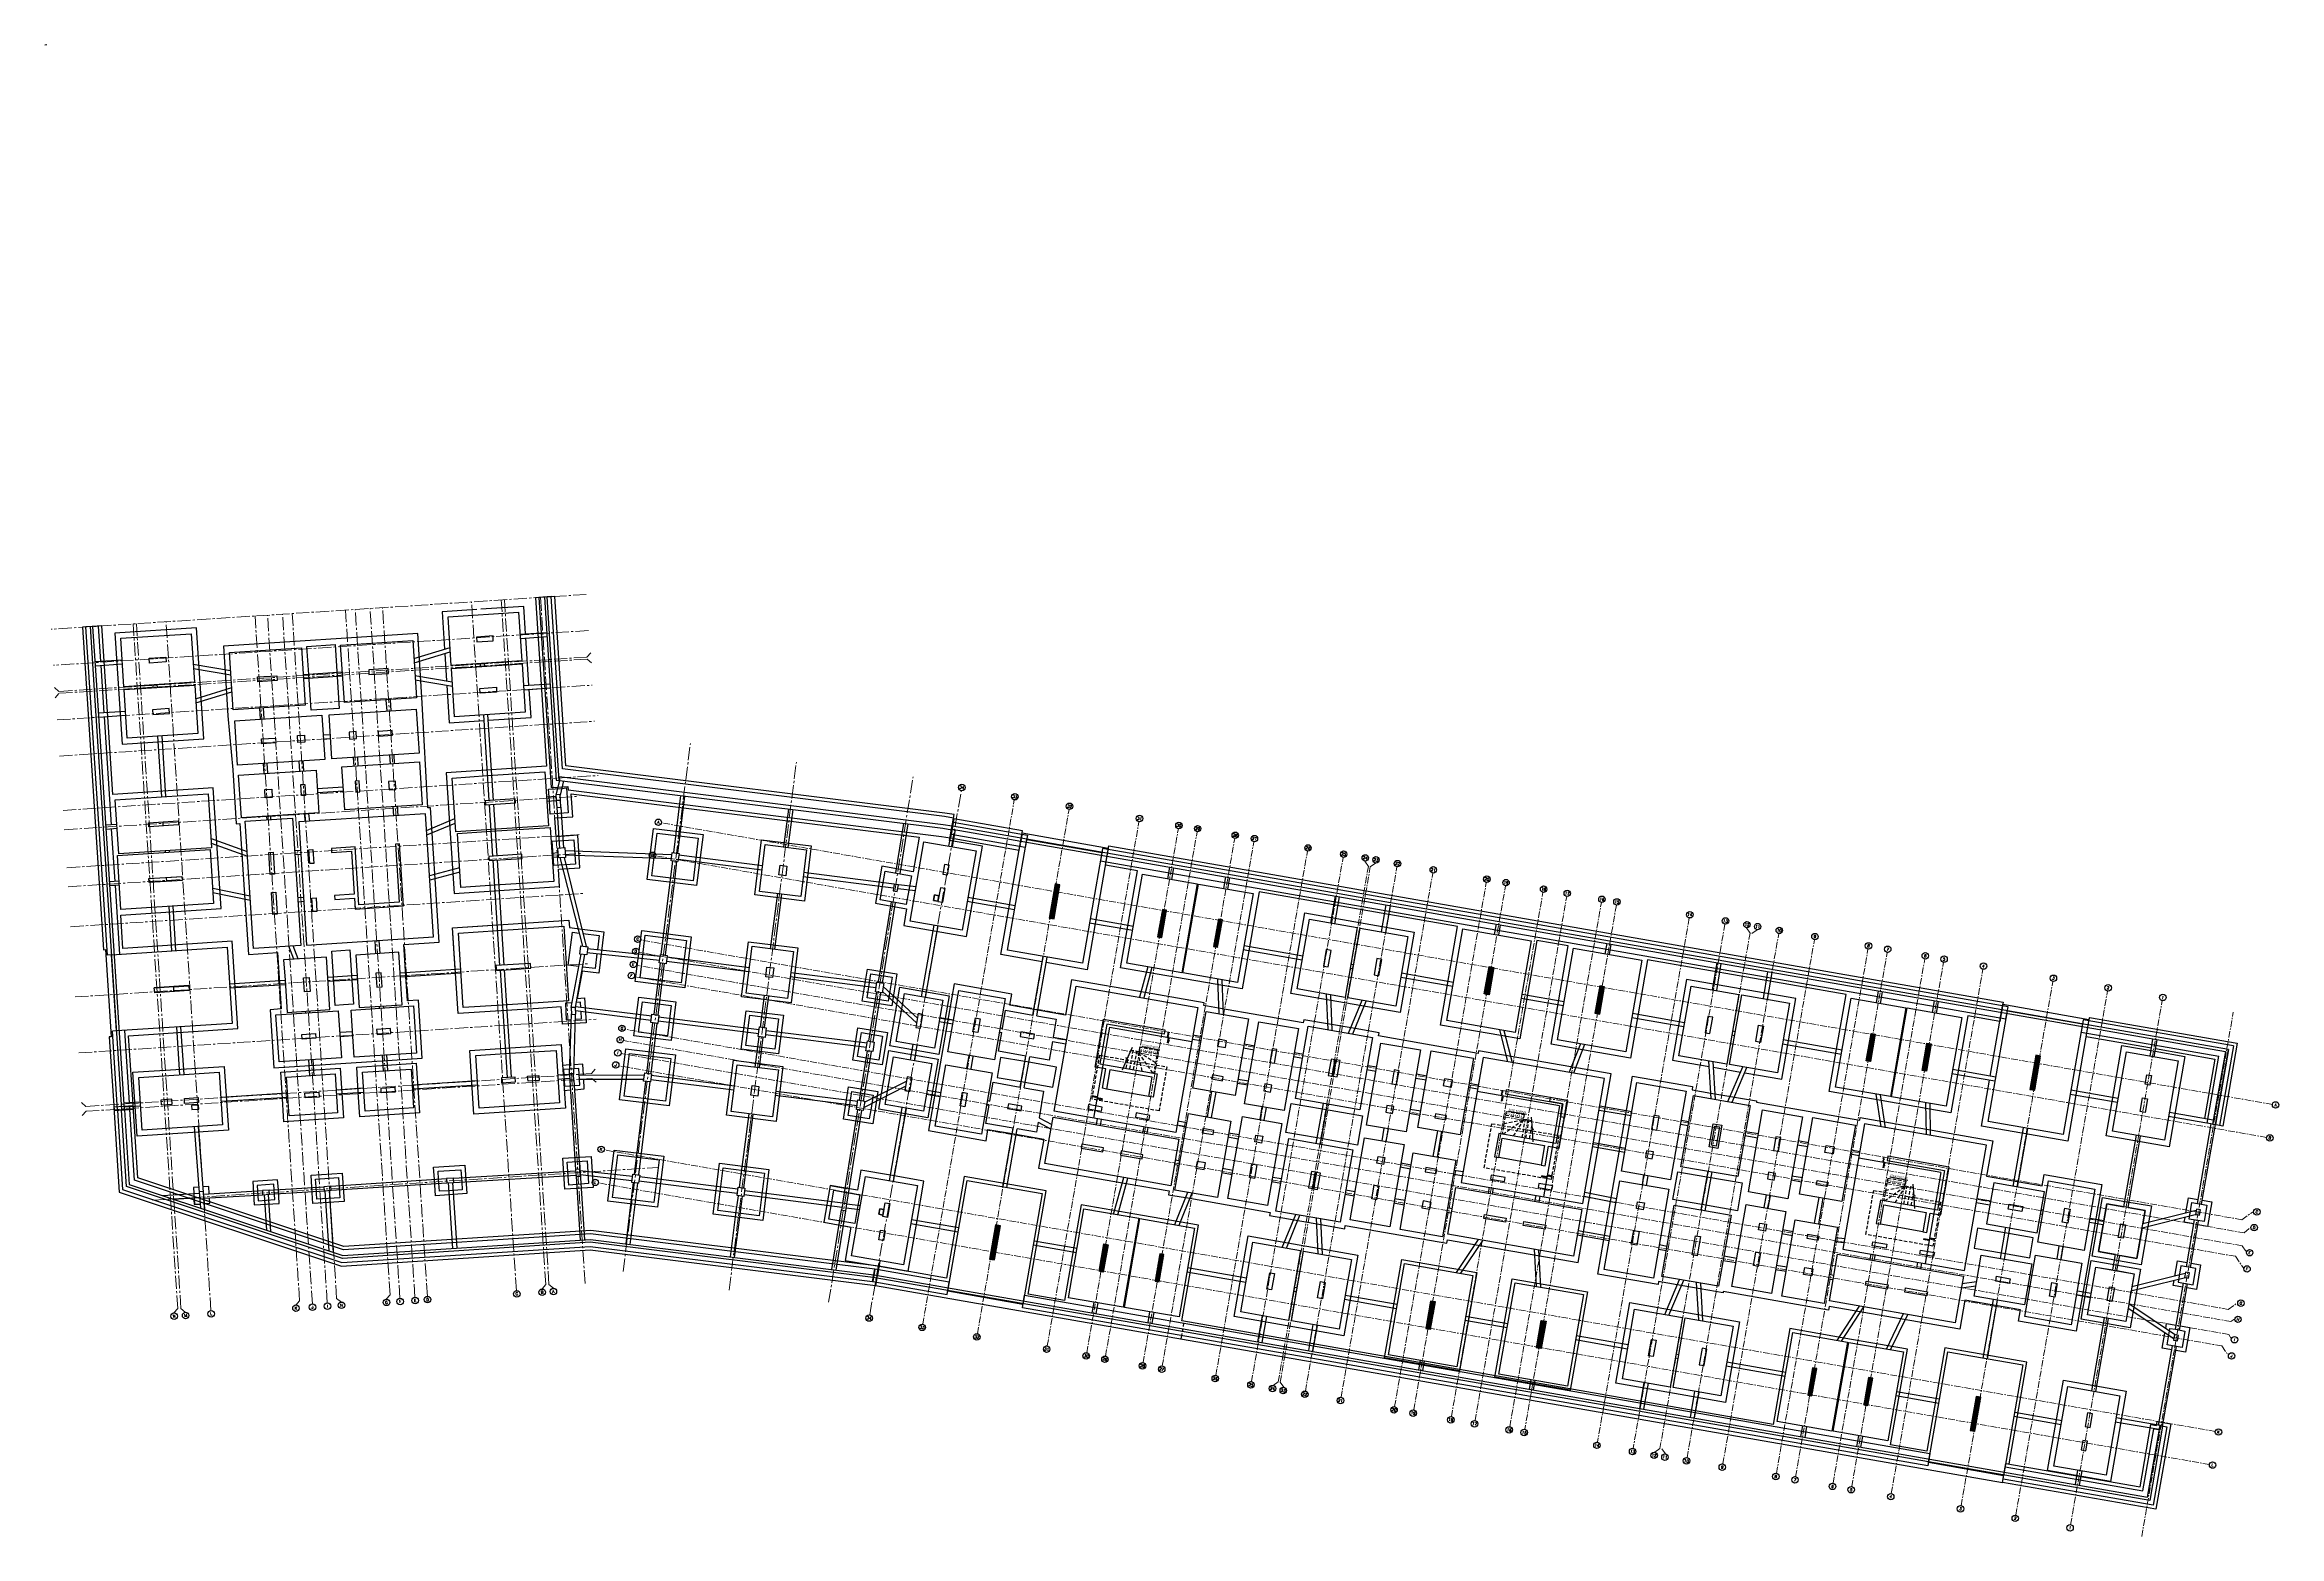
# Model space of a CAD drawing. Header units: metres. Extents: x -9 to 152, y -31 to 76.
import ezdxf
from ezdxf.enums import TextEntityAlignment as Align

# ---------------------------------------------------------------- set-up
doc = ezdxf.new("R2010")
doc.units = ezdxf.units.M
for name, pattern in [('CENTER2', [28.575, 19.05, -3.175, 3.175, -3.175]), ('CENTERX2', [101.6, 63.5, -12.7, 12.7, -12.7]), ('HIDDEN', [0.375, 0.25, -0.125])]:
    doc.linetypes.add(name, pattern=pattern)
for name, color, linetype in [('0-conc', 4, 'Continuous'), ('AA3', 160, 'Continuous'), ('Column', 4, 'Continuous'), ('PCFooting', 7, 'Continuous'), ('RCFooting', 5, 'Continuous'), ('S-BEAM-LINE', 3, 'Continuous'), ('S-COLS-DIMS', 2, 'Continuous'), ('S-COLS-GRID', 1, 'CENTER2'), ('S-COLS-LINE', 7, 'Continuous'), ('S-CUTT-LINE', 9, 'Continuous'), ('S-GRID-CIRC', 3, 'Continuous'), ('S-GRID-CIRC-TEXT', 3, 'Continuous'), ('S-RBAR-TEXT', 50, 'Continuous'), ('S-SLAB-HATH', 252, 'Continuous'), ('S-SMEL-LINE', 4, 'Continuous'), ('S-STRS-DOLS', 2, 'Continuous'), ('S-STRS-LINE', 2, 'HIDDEN'), ('S-TITL-1', 3, 'Continuous'), ('ShearWall', 15, 'Continuous'), ('Smelle', 21, 'Continuous'), ('Wall', 1, 'Continuous')]:
    doc.layers.add(name, color=color, linetype=linetype)
doc.layers.add('TEMP', color=8, linetype='Continuous', plot=False)
doc.styles.add('S-ROMANS', font='romans.shx', dxfattribs={"width": 0.75})
doc.styles.add('S-TXT 1-100', font='swissc.ttf')
pattern_1 = [(45, (-440.42079, -225.96544), (-0.088388348, 0.088388348), [])]
pattern_2 = [(45, (866.312386, -359.98025), (-0.044194174, 0.044194174), [])]
pattern_3 = [(58.635615, (-98.69116, -249.42423), (-0.053367156, 0.032529935), [])]

# ---------------------------------------------------------------- blocks, each defined once
blk = doc.blocks.new('*U298')
at = {"layer": 'S-STRS-DOLS', "ltscale": 0.025, "style": 'S-TXT 1-100'}
for p in [(-1135, -83), (-985, -83), (-835, -83), (-685, -83), (-535, -83), (-385, -83), (-235, -83), (-85, -83)]:
    blk.add_text('*', height=250, dxfattribs=at).set_placement(p, align=Align.BOTTOM_CENTER)
blk = doc.blocks.new('STR DOWELS')
at = {"layer": 'S-CUTT-LINE'}
for points in [[(-380.1, 8.69), (-380.32, 9.53), (-380.42, 9.5), (-380.23, 9.64), (-380.34, 9.62), (-380.52, 10.41)], [(-352.18, 8.69), (-352.4, 9.53), (-352.5, 9.5), (-352.31, 9.64), (-352.42, 9.62), (-352.6, 10.41)], [(-322.99, 8.69), (-322.78, 9.53), (-322.67, 9.5), (-322.86, 9.64), (-322.75, 9.62), (-322.58, 10.41)]]:
    blk.add_lwpolyline(points, dxfattribs=at)
at = {"layer": 'S-STRS-LINE'}
for p, q in [((-380.26, 10.23), (-380.26, 9.29)), ((-379.99, 10.23), (-379.99, 8.91)), ((-379.72, 10.23), (-379.72, 8.91)), ((-379.09, 10.23), (-379.64, 8.91)), ((-378.31, 10.23), (-379.63, 8.91)), ((-378.25, 8.58), (-378.25, 10.23)), ((-352.34, 10.23), (-352.34, 9.29)), ((-352.07, 10.23), (-352.07, 8.91)), ((-351.8, 10.23), (-351.8, 8.91)), ((-351.17, 10.23), (-351.72, 8.91)), ((-350.39, 10.23), (-351.71, 8.91)), ((-350.33, 8.58), (-350.33, 10.23)), ((-324.85, 8.58), (-324.85, 10.23)), ((-324.79, 10.23), (-323.47, 8.91)), ((-324, 10.23), (-323.45, 8.91)), ((-323.38, 10.23), (-323.38, 8.91)), ((-323.11, 10.23), (-323.11, 8.91)), ((-322.84, 10.23), (-322.84, 9.29)), ((-378.25, 9.48), (-379.63, 8.91)), ((-378.25, 8.85), (-379.57, 8.85)), ((-378.25, 8.58), (-379.57, 8.58)), ((-350.33, 9.48), (-351.71, 8.91)), ((-350.33, 8.85), (-351.65, 8.85)), ((-350.33, 8.58), (-351.65, 8.58)), ((-324.85, 9.48), (-323.47, 8.91)), ((-324.85, 8.85), (-323.53, 8.85)), ((-324.85, 8.58), (-323.53, 8.58))]:
    blk.add_line(p, q, dxfattribs=at)
for points in [[(-379.57, 8.58), (-379.57, 8.91), (-380.16, 8.91)], [(-351.65, 8.58), (-351.65, 8.91), (-352.24, 8.91)], [(-323.53, 8.58), (-323.53, 8.91), (-322.93, 8.91)]]:
    blk.add_lwpolyline(points, dxfattribs=at)
at = {"layer": 'S-STRS-DOLS', "yscale": 0.001, "zscale": 0.001}
for p, xscale in [((-378.27, 8.57), 0.001), ((-350.35, 8.57), 0.001), ((-324.82, 8.57), -0.001)]:
    blk.add_blockref('*U298', p, dxfattribs=dict(at, xscale=xscale))
at = {"layer": 'S-TITL-1', "color": 3, "extrusion": (-4.49311e-06, -1.04278e-06, 1), "style": 'S-TXT 1-100', "width": 0.75}
for p in [(-378.38, 8.44, 0), (-350.5, 8.5, 0), (-323.68, 8.47, 0)]:
    blk.add_text('%%USTAIR STARTER ', height=0.15, rotation=180, dxfattribs=at).set_placement(p)
blk = doc.blocks.new('S-GRID-CIRC')
at = {"layer": 'S-GRID-CIRC'}
blk.add_circle((0, 0), 0.35, dxfattribs=at)
at = {"layer": 'S-GRID-CIRC-TEXT', "color": 3, "style": 'S-ROMANS', "flags": 8}
blk.add_attdef('GRID-CIRC', text='', height=0.3, dxfattribs=at).set_placement((0, 0), align=Align.MIDDLE)

msp = doc.modelspace()

# ---------------------------------------------------------------- hatches: boundary and pattern name
at = {"layer": '0-conc'}
h = msp.add_hatch(dxfattribs=at)
h.set_pattern_fill('ANSI31', color=0)
h.set_pattern_definition(pattern_1)
h.paths.add_polyline_path([(51.53, -7.4), (51.82, -7.45), (51.75, -7.85), (51.46, -7.79)])
h.paths.add_polyline_path([(51.53, -7.4), (51.46, -7.79), (51.75, -7.85), (51.82, -7.45)])
h = msp.add_hatch(dxfattribs=at)
h.set_pattern_fill('ANSI31', color=0)
h.set_pattern_definition(pattern_1)
h.paths.add_polyline_path([(51.53, -7.4), (51.82, -7.45), (51.75, -7.85), (51.46, -7.79)])
h.paths.add_polyline_path([(51.53, -7.4), (51.46, -7.79), (51.75, -7.85), (51.82, -7.45)])
at = {"layer": 'S-RBAR-TEXT'}
h = msp.add_hatch(dxfattribs=at)
h.set_pattern_fill('ANSI31', color=0, scale=0.5, angle=360)
h.set_pattern_definition(pattern_2)
h.paths.add_polyline_path([(72.4, 5.33), (72.31, 5.35), (72.24, 4.97), (72.33, 4.95)])
h = msp.add_hatch(dxfattribs=at)
h.set_pattern_fill('ANSI31', color=0, scale=0.5, angle=360)
h.set_pattern_definition(pattern_2)
h.paths.add_polyline_path([(72.43, 4.94), (72.34, 4.95), (72.27, 4.57), (72.36, 4.56)])
h = msp.add_hatch(dxfattribs=at)
h.set_pattern_fill('ANSI31', color=0, scale=0.5, angle=360)
h.set_pattern_definition(pattern_2)
h.paths.add_polyline_path([(67.21, 0.7), (67.2, 0.61), (66.82, 0.68), (66.84, 0.76)])
h = msp.add_hatch(dxfattribs=at)
h.set_pattern_fill('ANSI31', color=0, scale=0.5, angle=360)
h.set_pattern_definition(pattern_2)
h.paths.add_polyline_path([(67.58, 0.53), (67.57, 0.44), (67.18, 0.51), (67.2, 0.6)])
h = msp.add_hatch(dxfattribs=at)
h.set_pattern_fill('ANSI31', color=0, scale=0.5, angle=360)
h.set_pattern_definition(pattern_2)
h.paths.add_polyline_path([(96.46, 1.13), (96.37, 1.15), (96.3, 0.76), (96.39, 0.75)])
h = msp.add_hatch(dxfattribs=at)
h.set_pattern_fill('ANSI31', color=0, scale=0.5, angle=360)
h.set_pattern_definition(pattern_2)
h.paths.add_polyline_path([(96.49, 0.73), (96.4, 0.74), (96.34, 0.36), (96.42, 0.35)])
h = msp.add_hatch(dxfattribs=at)
h.set_pattern_fill('ANSI31', color=0, scale=0.5, angle=13.6356)
h.set_pattern_definition(pattern_3)
h.paths.add_polyline_path([(123.96, -3.68), (123.87, -3.66), (123.81, -4.05), (123.89, -4.06)])
h = msp.add_hatch(dxfattribs=at)
h.set_pattern_fill('ANSI31', color=0, scale=0.5, angle=13.6356)
h.set_pattern_definition(pattern_3)
h.paths.add_polyline_path([(123.99, -4.08), (123.91, -4.06), (123.84, -4.44), (123.93, -4.45)])
h = msp.add_hatch(dxfattribs=at)
h.set_pattern_fill('ANSI31', color=0, scale=0.5, angle=360)
h.set_pattern_definition(pattern_2)
h.paths.add_polyline_path([(99.22, -5), (99.2, -5.09), (99.59, -5.15), (99.6, -5.06)])
h = msp.add_hatch(dxfattribs=at)
h.set_pattern_fill('ANSI31', color=0, scale=0.5, angle=360)
h.set_pattern_definition(pattern_2)
h.paths.add_polyline_path([(99.62, -4.97), (99.61, -5.05), (99.99, -5.12), (100, -5.03)])
h = msp.add_hatch(dxfattribs=at)
h.set_pattern_fill('ANSI31', color=0, scale=0.5, angle=13.6356)
h.set_pattern_definition(pattern_3)
h.paths.add_polyline_path([(126.77, -9.54), (126.75, -9.62), (127.14, -9.69), (127.15, -9.6)])
h = msp.add_hatch(dxfattribs=at)
h.set_pattern_fill('ANSI31', color=0, scale=0.5, angle=13.6356)
h.set_pattern_definition(pattern_3)
h.paths.add_polyline_path([(127.17, -9.5), (127.16, -9.59), (127.54, -9.66), (127.55, -9.57)])
at = {"layer": 'S-SLAB-HATH'}
h = msp.add_hatch(dxfattribs=at)
h.set_pattern_fill('ANSI31', color=256, scale=0.5, angle=170.085)
h.set_pattern_definition([(215.085013, (-513.99602, 242.232733), (0.035924452, -0.051143756), [])])
h.paths.add_polyline_path([(63.75, 13.56), (64.09, 13.5), (64.52, 15.96), (64.18, 16.02)])
h = msp.add_hatch(dxfattribs=at)
h.set_pattern_fill('ANSI31', color=256, scale=0.5, angle=170.085)
h.set_pattern_definition([(215.085013, (-445.00257, 204.532057), (0.035924452, -0.051143756), [])])
h.paths.add_polyline_path([(72.19, 14.12), (71.9, 14.17), (71.55, 12.2), (71.85, 12.15)])
h = msp.add_hatch(dxfattribs=at)
h.set_pattern_fill('ANSI31', color=256, scale=0.5, angle=170.085)
h.set_pattern_definition([(215.085013, (-426.32799, 225.840233), (0.035924452, -0.051143756), [])])
h.paths.add_polyline_path([(76.22, 13.42), (75.93, 13.47), (75.58, 11.5), (75.88, 11.45)])
h = msp.add_hatch(dxfattribs=at)
h.set_pattern_fill('ANSI31', color=256, scale=0.025, angle=170.085)
h.set_pattern_definition([(215.085013, (-108.31186, 196.707), (0.045624054, -0.06495257), [])])
h.paths.add_polyline_path([(95.44, 10.06), (95.78, 10), (95.44, 8.03), (95.09, 8.09)])
h = msp.add_hatch(dxfattribs=at)
h.set_pattern_fill('ANSI31', color=256, scale=0.5, angle=170.085)
h.set_pattern_definition([(215.085013, (-413.697484, 199.06003), (0.035924452, -0.051143756), [])])
h.paths.add_polyline_path([(103.75, 8.61), (103.41, 8.67), (103.06, 6.7), (103.41, 6.64)])
h = msp.add_hatch(dxfattribs=at)
h.set_pattern_fill('ANSI31', color=256, scale=0.5, angle=170.085)
h.set_pattern_definition([(215.085013, (-468.47665, 208.635256), (0.035924452, -0.051143756), [])])
h.paths.add_polyline_path([(122.96, 5.25), (123.26, 5.2), (122.92, 3.23), (122.62, 3.28)])
h = msp.add_hatch(dxfattribs=at)
h.set_pattern_fill('ANSI31', color=256, scale=0.5, angle=170.085)
h.set_pattern_definition([(215.085013, (-472.50569, 209.339566), (0.035924452, -0.051143756), [])])
h.paths.add_polyline_path([(126.99, 4.54), (127.29, 4.49), (126.95, 2.52), (126.65, 2.57)])
h = msp.add_hatch(dxfattribs=at)
h.set_pattern_fill('ANSI31', color=256, scale=0.5, angle=170.085)
h.set_pattern_definition([(215.085013, (-443.337356, 229.881776), (0.035924452, -0.051143756), [])])
h.paths.add_polyline_path([(134.41, 1.21), (134.75, 1.15), (135.18, 3.61), (134.84, 3.67)])
h = msp.add_hatch(dxfattribs=at)
h.set_pattern_fill('ANSI31', color=256, scale=0.5, angle=170.085)
h.set_pattern_definition([(215.085013, (-518.257626, 217.852487), (0.035924452, -0.051143756), [])])
h.paths.add_polyline_path([(59.45, -11.02), (59.8, -11.08), (60.23, -8.62), (59.88, -8.56)])
h = msp.add_hatch(dxfattribs=at)
h.set_pattern_fill('ANSI31', color=256, scale=0.5, angle=170.085)
h.set_pattern_definition([(215.085013, (-445.00257, 204.532056), (0.035924452, -0.051143756), [])])
h.paths.add_polyline_path([(67.64, -11.95), (67.34, -11.9), (67.69, -9.93), (67.98, -9.98)])
h = msp.add_hatch(dxfattribs=at)
h.set_pattern_fill('ANSI31', color=256, scale=0.5, angle=170.085)
h.set_pattern_definition([(215.085013, (-430.446695, 202.27749), (0.035924452, -0.051143756), [])])
h.paths.add_polyline_path([(72.01, -10.69), (71.71, -10.63), (71.37, -12.6), (71.67, -12.66)])
h = msp.add_hatch(dxfattribs=at)
h.set_pattern_fill('ANSI31', color=256, scale=0.025, angle=170.085)
h.set_pattern_definition([(215.085013, (-108.31187, 196.70698), (0.045624054, -0.06495257), [])])
h.paths.add_polyline_path([(90.88, -16.01), (91.22, -16.07), (91.57, -14.1), (91.22, -14.04)])
h = msp.add_hatch(dxfattribs=at)
h.set_pattern_fill('ANSI31', color=256, scale=0.5, angle=170.085)
h.set_pattern_definition([(215.085013, (-413.69749, 199.059995), (0.035924452, -0.051143756), [])])
h.paths.add_polyline_path([(99.19, -17.47), (98.85, -17.41), (99.19, -15.44), (99.54, -15.5)])
h = msp.add_hatch(dxfattribs=at)
h.set_pattern_fill('ANSI31', color=256, scale=0.5, angle=170.085)
h.set_pattern_definition([(215.085013, (-468.47665, 208.635255), (0.035924452, -0.051143756), [])])
h.paths.add_polyline_path([(118.41, -20.83), (118.7, -20.88), (119.05, -18.91), (118.75, -18.86)])
h = msp.add_hatch(dxfattribs=at)
h.set_pattern_fill('ANSI31', color=256, scale=0.5, angle=170.085)
h.set_pattern_definition([(215.085013, (-472.50556, 209.33951), (0.035924452, -0.051143756), [])])
h.paths.add_polyline_path([(122.44, -21.53), (122.73, -21.58), (123.08, -19.61), (122.78, -19.56)])
h = msp.add_hatch(dxfattribs=at)
h.set_pattern_fill('ANSI31', color=256, scale=0.5, angle=170.085)
h.set_pattern_definition([(215.085013, (-447.59896, 205.50153), (0.035924452, -0.051143756), [])])
h.paths.add_polyline_path([(130.11, -23.37), (130.45, -23.43), (130.88, -20.97), (130.54, -20.91)])

# ---------------------------------------------------------------- linework, layer by layer
at = {"layer": 'AA3'}
for p, q in [((0.04, 18.38), (0.04, 18.29)), ((0.34, 18.4), (0.34, 18.31))]:
    msp.add_line(p, q, dxfattribs=at)
at = {"layer": 'Column', "linetype": 'Continuous'}
for points in [[(22.5, 33.46), (23.69, 33.54), (23.67, 33.89), (22.47, 33.81)], [(0.11, 32.01), (-1.08, 31.93), (-1.11, 32.28), (0.09, 32.35)], [(6.7, 30.93), (8.09, 31.02), (8.12, 30.67), (6.72, 30.58)], [(16.11, 31.54), (14.71, 31.45), (14.73, 31.1), (16.13, 31.19)], [(22.71, 30.11), (23.91, 30.19), (23.93, 29.84), (22.74, 29.76)], [(0.33, 28.65), (-0.87, 28.57), (-0.84, 28.22), (0.35, 28.3)], [(7.01, 26.12), (6.99, 26.47), (7.99, 26.53), (8.01, 26.18)], [(9.61, 26.21), (9.58, 26.71), (10.08, 26.74), (10.11, 26.24)], [(13.83, 26.49), (13.8, 26.99), (13.3, 26.95), (13.33, 26.45)], [(16.42, 26.73), (16.4, 27.08), (15.4, 27.01), (15.42, 26.66)], [(7.26, 22.21), (7.23, 22.81), (7.72, 22.84), (7.76, 22.24)], [(9.86, 22.38), (9.81, 23.17), (10.11, 23.19), (10.16, 22.4)], [(14.08, 22.65), (14.03, 23.45), (13.73, 23.43), (13.78, 22.63)], [(16.67, 22.82), (16.64, 23.42), (16.14, 23.39), (16.18, 22.79)], [(-0.11, 20.5), (0.99, 20.57), (1.01, 20.27), (-0.09, 20.2)], [(10.46, 17.48), (10.39, 18.47), (10.69, 18.49), (10.76, 17.49)], [(0.15, 16.49), (1.25, 16.56), (1.27, 16.26), (0.17, 16.19)], [(56.41, 16.67), (56.53, 17.36), (56.19, 17.42), (56.07, 16.73)], [(10.98, 14.02), (10.68, 14), (10.62, 15), (10.92, 15.02)], [(56.07, 14.7), (56.24, 15.68), (55.9, 15.74), (55.72, 14.76)], [(83.84, 10.04), (84.05, 11.22), (83.7, 11.28), (83.5, 10.1)], [(87.49, 9.4), (87.7, 10.58), (87.36, 10.64), (87.15, 9.46)], [(0.66, 8.6), (1.76, 8.67), (1.78, 8.37), (0.68, 8.3)], [(10.09, 8.24), (10.02, 9.24), (10.42, 9.27), (10.49, 8.27)], [(15.68, 8.61), (15.62, 9.6), (15.22, 9.58), (15.29, 8.58)], [(54.48, 5.62), (54.65, 6.61), (54.31, 6.67), (54.14, 5.68)], [(111.34, 5.23), (111.55, 6.41), (111.2, 6.47), (111, 5.29)], [(9.89, 5.17), (10.88, 5.24), (10.91, 4.89), (9.91, 4.82)], [(16.28, 5.59), (15.28, 5.52), (15.31, 5.17), (16.3, 5.24)], [(58.25, 5.37), (58.43, 6.36), (58.77, 6.3), (58.6, 5.31)], [(61.65, 5.03), (62.63, 4.86), (62.69, 5.2), (61.71, 5.37)], [(114.65, 4.65), (114.86, 5.83), (115.2, 5.77), (115, 4.59)], [(75.86, 4.33), (76.45, 4.22), (76.53, 4.72), (75.94, 4.82)], [(80.15, 4.08), (79.81, 4.14), (79.63, 3.16), (79.98, 3.1)], [(84.14, 2.17), (84.35, 3.35), (84.06, 3.4), (83.85, 2.22)], [(84.49, 2.11), (84.7, 3.29), (84.4, 3.34), (84.19, 2.16)], [(25.27, 2.1), (24.27, 2.04), (24.29, 1.69), (25.29, 1.75)], [(26.16, 2.16), (26.96, 2.21), (26.99, 1.86), (26.19, 1.81)], [(53.69, 1.07), (53.86, 2.05), (53.51, 2.12), (53.34, 1.13)], [(75.44, 1.96), (76.23, 1.82), (76.28, 2.12), (75.5, 2.26)], [(88.95, 2.55), (88.6, 2.61), (88.43, 1.62), (88.77, 1.56)], [(92.13, 1.48), (92.72, 1.38), (92.81, 1.87), (92.22, 1.97)], [(142.7, 1.58), (142.82, 2.27), (143.17, 2.21), (143.05, 1.52)], [(0.53, 0.5), (-0.27, 0.44), (-0.25, 0.09), (0.55, 0.15)], [(1.43, 0.55), (2.42, 0.62), (2.45, 0.27), (1.45, 0.2)], [(10.12, 0.95), (11.12, 1.01), (11.14, 0.66), (10.14, 0.6)], [(15.6, 1.3), (16.6, 1.37), (16.62, 1.02), (15.62, 0.96)], [(57.32, 0.02), (57.49, 1.01), (57.84, 0.95), (57.66, -0.04)], [(60.74, -0.16), (61.72, -0.34), (61.78, 0.01), (60.8, 0.18)], [(66.58, 0.11), (66.53, -0.19), (67.52, -0.36), (67.57, -0.06)], [(79.78, 1.51), (79.28, 1.6), (79.2, 1.1), (79.69, 1.02)], [(88.57, -0.03), (88.08, 0.06), (87.99, -0.43), (88.49, -0.52)], [(142.36, -0.39), (142.53, 0.6), (142.88, 0.54), (142.7, -0.45)], [(69.96, -0.78), (70.94, -0.96), (71, -0.66), (70.01, -0.49)], [(91.52, -0.85), (92.31, -0.99), (92.36, -0.69), (91.57, -0.55)], [(107.7, -0.73), (107.31, -0.66), (107.14, -1.65), (107.53, -1.72)], [(111.46, -2.81), (111.7, -1.43), (112.05, -1.49), (111.81, -2.87)], [(74.77, -1.91), (75.56, -2.05), (75.61, -1.75), (74.82, -1.61)], [(79.05, -2.66), (78.56, -2.57), (78.64, -2.08), (79.13, -2.17)], [(107.28, -3.3), (106.79, -3.21), (106.7, -3.7), (107.19, -3.79)], [(116.45, -2.26), (116.1, -2.2), (115.93, -3.19), (116.28, -3.25)], [(120.22, -3.43), (119.63, -3.33), (119.72, -2.83), (120.31, -2.94)], [(74.32, -4.47), (74.91, -4.57), (75, -4.08), (74.41, -3.98)], [(78.53, -5.21), (78.18, -5.15), (78.35, -4.16), (78.7, -4.22)], [(82.73, -5.94), (82.93, -4.76), (82.64, -4.71), (82.43, -5.89)], [(83.07, -6), (83.28, -4.82), (82.98, -4.77), (82.78, -5.95)], [(87.84, -4.2), (87.35, -4.11), (87.44, -3.62), (87.93, -3.7)], [(90.84, -4.72), (91.63, -4.86), (91.68, -4.56), (90.89, -4.42)], [(116.08, -4.84), (115.58, -4.75), (115.5, -5.24), (115.99, -5.33)], [(87.32, -6.74), (86.98, -6.68), (87.15, -5.7), (87.49, -5.76)], [(95.55, -5.26), (96.54, -5.43), (96.59, -5.14), (95.6, -4.96)], [(99.03, -5.56), (98.98, -5.86), (99.96, -6.03), (100.02, -5.73)], [(119.81, -5.79), (119.02, -5.66), (119.08, -5.36), (119.86, -5.5)], [(52.27, -7.02), (52.1, -8.01), (51.75, -7.95), (51.93, -6.96)], [(90.59, -7.32), (91.18, -7.42), (91.27, -6.93), (90.68, -6.82)], [(106.55, -7.47), (106.06, -7.38), (106.14, -6.89), (106.64, -6.97)], [(133.83, -7.59), (132.85, -7.42), (132.91, -7.07), (133.89, -7.24)], [(136.74, -8.35), (136.92, -7.36), (137.31, -7.43), (137.14, -8.42)], [(51.93, -8.99), (51.81, -9.68), (51.46, -9.62), (51.58, -8.93)], [(106.08, -10.02), (105.68, -9.95), (105.86, -8.97), (106.25, -9.04)], [(110.08, -10.72), (110.32, -9.34), (110.67, -9.4), (110.43, -10.78)], [(115.35, -9), (114.86, -8.92), (114.94, -8.42), (115.43, -8.51)], [(119.13, -9.67), (118.35, -9.53), (118.4, -9.23), (119.19, -9.37)], [(140.77, -9.46), (140.95, -8.48), (141.29, -8.54), (141.12, -9.52)], [(114.83, -11.55), (114.48, -11.49), (114.65, -10.51), (115, -10.57)], [(124.04, -10.24), (123.05, -10.07), (123.1, -9.77), (124.09, -9.94)], [(127.52, -10.54), (127.47, -10.84), (126.48, -10.67), (126.53, -10.37)], [(79.98, -12.06), (79.77, -13.24), (79.43, -13.18), (79.63, -12)], [(83.63, -12.7), (83.43, -13.88), (83.08, -13.82), (83.29, -12.64)], [(118.69, -12.23), (118.09, -12.12), (118.18, -11.63), (118.77, -11.73)], [(132.92, -12.78), (131.94, -12.61), (132, -12.26), (132.98, -12.44)], [(135.81, -13.7), (135.98, -12.71), (136.38, -12.78), (136.2, -13.76)], [(139.98, -14.01), (140.15, -13.03), (140.49, -13.09), (140.32, -14.07)], [(107.48, -16.87), (107.27, -18.05), (106.93, -17.99), (107.14, -16.81)], [(110.79, -17.45), (110.58, -18.63), (110.93, -18.69), (111.13, -17.51)], [(138.56, -22.11), (138.39, -23.09), (138.74, -23.15), (138.91, -22.17)], [(138.22, -24.08), (138.1, -24.77), (138.44, -24.83), (138.56, -24.14)]]:
    msp.add_lwpolyline(points, close=True, dxfattribs=at)
at = {"layer": 'Column'}
for points in [[(28.53, 22.06), (28.5, 22.46), (28.2, 22.44), (28.23, 22.04)], [(55.48, 15.22), (55.41, 14.83), (55.71, 14.78), (55.78, 15.17)], [(1.96, -0.25), (2.46, -0.22), (2.44, 0.08), (1.94, 0.04)], [(2.5, -6.18), (2.54, -6.68), (2.83, -6.66), (2.8, -6.16)], [(7.07, -6.38), (7.57, -6.35), (7.55, -6.05), (7.05, -6.08)], [(11.51, -6.09), (12.01, -6.06), (11.99, -5.76), (11.49, -5.8)], [(20.34, -5.52), (20.84, -5.49), (20.82, -5.19), (20.32, -5.22)], [(51.53, -7.4), (51.46, -7.79), (51.75, -7.85), (51.82, -7.45)], [(146.4, -7.41), (146.33, -7.8), (146.63, -7.85), (146.7, -7.46)], [(145.61, -11.96), (145.54, -12.35), (145.83, -12.4), (145.9, -12.01)], [(144.82, -16.48), (144.75, -16.87), (145.04, -16.92), (145.11, -16.53)]]:
    msp.add_lwpolyline(points, close=True, dxfattribs=at)
at = {"layer": 'Column', "elevation": 0}
for points in [[(28.56, 21.54), (28.53, 22.04), (28.23, 22.02), (28.26, 21.52)], [(28.85, 18.63), (28.89, 17.93), (28.39, 17.9), (28.35, 18.6)], [(37.07, 18.22), (36.99, 17.63), (36.5, 17.69), (36.57, 18.29)], [(44.85, 17.3), (44.76, 16.61), (44.27, 16.67), (44.35, 17.36)], [(52.79, 15.47), (52.88, 15.96), (52.58, 16.01), (52.5, 15.52)], [(55.48, 15.22), (55.78, 15.17), (55.71, 14.78), (55.41, 14.83)], [(30.49, 11.49), (30.42, 10.9), (29.92, 10.96), (29.99, 11.56)], [(36.22, 10.87), (36.15, 10.27), (35.65, 10.33), (35.73, 10.93)], [(43.9, 9.96), (43.81, 9.27), (43.32, 9.33), (43.4, 10.02)], [(51.82, 8.86), (51.71, 8.17), (51.22, 8.24), (51.33, 8.94)], [(29.63, 6.62), (29.6, 7.12), (29.3, 7.1), (29.33, 6.6)], [(35.62, 6.56), (35.54, 5.96), (35.05, 6.02), (35.12, 6.62)], [(43.36, 5.64), (43.28, 4.95), (42.78, 5.01), (42.87, 5.71)], [(51.14, 4.62), (51.03, 3.93), (50.54, 4), (50.65, 4.7)], [(29.5, 1.84), (29.47, 2.34), (29.17, 2.32), (29.2, 1.82)], [(35.09, 2.34), (35.02, 1.75), (34.52, 1.81), (34.6, 2.4)], [(42.82, 1.43), (42.74, 0.73), (42.24, 0.8), (42.33, 1.49)], [(50.46, 0.37), (50.35, -0.32), (49.85, -0.24), (49.96, 0.45)], [(29.95, -5.05), (29.92, -4.55), (29.62, -4.57), (29.65, -5.07)], [(34.24, -4.96), (34.16, -5.55), (33.67, -5.49), (33.74, -4.9)], [(41.82, -5.9), (41.75, -6.5), (41.25, -6.44), (41.33, -5.84)], [(49.08, -7.53), (49.16, -7.04), (48.87, -6.99), (48.78, -7.48)], [(51.53, -7.4), (51.82, -7.45), (51.75, -7.85), (51.46, -7.79)]]:
    msp.add_lwpolyline(points, close=True, dxfattribs=at)
at = {"layer": 'PCFooting'}
for p, q in [((29.29, 22.51), (29.29, 22.51)), ((36.55, 18.12, 0), (28.86, 18.41, 0)), ((36.51, 17.82, 0), (28.88, 18.1, 0)), ((28.46, 15.83), (28.38, 17.07)), ((138.45, 5.03, 0), (143.16, 4.2, 0)), ((138.69, 6.4, 0), (138.66, 6.25)), ((138.69, 6.4, 0), (149.35, 4.54, 0)), ((143.46, 4.15, 0), (147.73, 3.4, 0)), ((147.73, 3.4, 0), (146.98, -0.89, 0)), ((149.35, 4.54, 0), (148.31, -1.43)), ((148.31, -1.43), (148.07, -1.38)), ((47.97, -5.71, 0), (49.17, -5.92, 0))]:
    msp.add_line(p, q, dxfattribs=at)
at = {"layer": 'PCFooting', "ltscale": 20}
for p, q in [((29.14, 13.4), (29.17, 12.87)), ((73.27, -16.52, 0), (73.23, -16.77))]:
    msp.add_line(p, q, dxfattribs=at)
at = {"layer": 'PCFooting'}
for points in [[(-8.63, 76.49), (-8.49, 76.5)], [(22.5, 35.79), (20, 35.63), (20.18, 32.94)], [(28.38, 17.07), (29.92, 17.17), (29.77, 19.52), (28.22, 19.42), (28.13, 20.77), (29.41, 20.85), (29.3, 22.51), (54.38, 19.39), (53.94, 16.89), (51.69, 17.29), (51.23, 14.63), (53.47, 14.23), (53.26, 13.02), (57.79, 12.22), (58.93, 18.73), (56.57, 19.14), (56.9, 21.01), (56.23, 21.12), (28.92, 24.52), (28.12, 36.73), (26.73, 36.64), (27.52, 24.5), (20.3, 24.03), (20.86, 15.33), (28.46, 15.83)], [(26.02, 34.04), (25.89, 36.01), (22.8, 35.81)], [(-4.08, 28.06), (-4.51, 34.61), (-5.91, 34.52), (-4.39, 11.27), (-4.25, 11.28), (-3.84, 5), (-3.99, 4.99), (-3.64, -0.3), (-2.24, -0.21), (-2.59, 5.08), (5.29, 5.59), (4.88, 11.88), (-3, 11.36), (-3.15, 13.77), (4.08, 14.24), (3.51, 22.94), (-3.72, 22.47), (-4.08, 28.06)], [(20.2, 32.63), (20.32, 30.66)], [(26.26, 30.34), (26.04, 33.74)], [(20.34, 30.35), (20.52, 27.63), (23.02, 27.8)], [(23.32, 27.82), (26.41, 28.02), (26.28, 30.04)], [(19.45, -5.28), (19.39, -4.4), (21.64, -4.26), (21.77, -6.3), (19.53, -6.45), (19.45, -5.28)], [(8.2, -6.01), (8.15, -5.31), (6.36, -5.43), (6.47, -7.12), (8.26, -7.01), (8.2, -6.01)], [(10.62, -5.85), (10.56, -4.98), (12.81, -4.83), (12.94, -6.88), (10.69, -7.02), (10.62, -5.85)], [(146.21, -8.49), (145.52, -8.37), (145.59, -8.02)], [(145.64, -7.69), (145.83, -6.6), (146.52, -6.72)], [(146.82, -6.77), (147.51, -6.89), (147.2, -8.66), (146.51, -8.54)], [(144.85, -12.25), (145.04, -11.15), (145.73, -11.27)], [(145.42, -13.04), (144.73, -12.92), (144.79, -12.57)], [(146.02, -11.32), (146.71, -11.44), (146.4, -13.21), (145.71, -13.09)], [(144.19, -16.02), (144.25, -15.67), (144.94, -15.79)], [(145.23, -15.84), (145.92, -15.96), (145.61, -17.73), (144.92, -17.61)], [(144.63, -17.56), (143.94, -17.44), (144.13, -16.35)]]:
    msp.add_lwpolyline(points, dxfattribs=at)
for points in [[(-3.06, 26.1), (2.83, 26.48), (2.31, 34.48), (-3.58, 34.09)], [(4.47, 29.74), (4.57, 28.13), (4.91, 24.23), (5.16, 20.34), (5.43, 20.36), (5.57, 18.17), (5.76, 15.23), (6.04, 10.93), (8.15, 11.07), (8.41, 7.01), (7.6, 6.95), (7.88, 2.76), (16.04, 3.29), (18.57, 3.46), (18.3, 7.65), (17.5, 7.6), (17.39, 9.34), (17.24, 11.66), (19.8, 11.83), (19.5, 16.39), (19.27, 20.03), (19.17, 21.51), (18.98, 21.5), (18.57, 29.04), (18.47, 30.66), (18.25, 34.06), (4.25, 33.15)], [(12.44, 30.95), (12.59, 28.66), (10.56, 28.53), (10.39, 31.12), (10.26, 33.13), (12.29, 33.27)], [(73.3, -15.48), (74.51, -8.58), (70.47, -7.88), (66.05, -7.11), (64.84, -14), (62.23, -13.54), (63.53, -6.1), (57.62, -5.06), (56.34, -12.4), (51.46, -11.54), (51.22, -12.92), (132.42, -27.12), (132.66, -25.74), (132.91, -25.78), (134.19, -18.45), (128.28, -17.42), (126.98, -24.86), (124.37, -24.41), (125.58, -17.51), (121.55, -16.81), (117.11, -16.03), (115.91, -22.93)]]:
    msp.add_lwpolyline(points, close=True, dxfattribs=at)
at = {"layer": 'PCFooting', "elevation": 0}
for points in [[(38.34, 15.9), (34.77, 16.34), (35.23, 20.02), (38.8, 19.57)], [(46.59, 18.75), (46.1, 14.78), (42.53, 15.22), (43.02, 19.19)], [(33.92, 8.99), (34.38, 12.66), (37.95, 12.21), (37.49, 8.54)], [(41.58, 7.88), (42.07, 11.85), (45.64, 11.41), (45.15, 7.44)], [(52.77, 9.54), (52.4, 7.22), (50.27, 7.56), (50.65, 9.88)], [(33.82, 5.07), (34.17, 7.85), (36.84, 7.51), (36.5, 4.73)], [(44.59, 6.55), (44.24, 3.77), (41.56, 4.11), (41.91, 6.88)], [(52.09, 5.3), (51.71, 2.98), (49.59, 3.32), (49.96, 5.64)], [(36.36, 0.02), (32.79, 0.46), (33.25, 4.13), (36.82, 3.69)], [(44.56, 2.87), (44.07, -1.1), (40.5, -0.65), (40.99, 3.32)], [(35.51, -7.28), (31.94, -6.84), (32.39, -3.17), (35.97, -3.61)], [(30.74, -3.62), (30.88, -5.86), (28.84, -5.99), (28.69, -3.75)], [(43.55, -4.56), (43.1, -8.23), (39.52, -7.78), (39.98, -4.11)]]:
    msp.add_lwpolyline(points, close=True, dxfattribs=at)
for points in [[(56.62, 19.33), (61.58, 18.46), (61.82, 19.84), (56.86, 20.71), (56.62, 19.33)], [(29.2, 2.97), (28.68, 2.94)], [(30.18, 2.24), (30.13, 3.03), (29.5, 2.99)], [(29.55, 1.19), (30.24, 1.24), (30.2, 1.94)], [(28.8, 1.14), (29.25, 1.17)], [(51.18, -0.31), (51.03, -1.27), (48.91, -0.93), (49.28, 1.39), (51.4, 1.05), (51.15, -0.53)]]:
    msp.add_lwpolyline(points, dxfattribs=at)
at = {"layer": 'PCFooting', "ltscale": 20}
for points in [[(63.24, 10.4), (60.26, 10.92), (61.8, 19.69), (68, 18.6), (66.47, 9.83), (63.53, 10.35)], [(20.94, 9.87), (20.75, 12.86), (23.98, 13.07)], [(113.86, 2.4), (116.54, 1.94), (117.55, 7.75), (109.66, 9.13), (108.65, 3.31), (111.3, 2.85)], [(131.55, 2.16), (132.46, 7.34), (138.66, 6.25), (137.13, -2.52), (130.92, -1.43), (131.5, 1.87)], [(28.74, 1.98), (28.88, -0.14), (22.29, -0.57), (22, 4.02), (28.58, 4.45), (28.72, 2.28)], [(61.98, 3.22), (60.24, 3.52), (59.99, 2.07), (61.73, 1.77), (64, 1.37), (64.26, 2.82), (62, 3.22)], [(8.47, 0.94), (8.37, 2.46), (12.66, 2.74), (12.89, -0.85), (8.6, -1.13), (8.47, 0.94)], [(13.96, 0.99), (13.85, 2.82), (18.14, 3.1), (18.37, -0.49), (14.08, -0.77), (13.96, 0.99)], [(111.61, 2.8), (113.56, 2.46)], [(141.9, -14.49), (141.64, -15.98), (138.09, -15.36), (138.83, -11.12), (142.38, -11.74), (141.9, -14.49)]]:
    msp.add_lwpolyline(points, dxfattribs=at)
for points in [[(81.15, 8.12), (82.16, 13.93), (90.05, 12.55), (89.04, 6.74)], [(13.48, 9.41), (13.61, 7.34), (12.89, 7.3), (12.3, 7.26), (12.17, 9.32), (12.05, 11.18), (13.36, 11.26)], [(56.54, 7.95), (55.8, 3.72), (52.25, 4.34), (52.99, 8.57)], [(83.31, -8.53), (85.04, -8.83), (85.08, -8.6), (92.4, -9.88), (92.44, -9.62), (101.85, -11.26), (104.23, 2.32), (94.67, 3.99), (94.64, 3.8), (87.47, 5.06), (87.51, 5.28), (85.78, 5.59), (82.09, 6.23), (82.05, 6), (75.95, 7.07), (74.88, 7.26), (74.91, 7.44), (70.66, 8.19), (65.35, 9.11), (64.91, 6.56), (60.9, 7.27), (61.04, 8.08), (56.9, 8.81), (55.05, -1.76), (59.19, -2.49), (59.33, -1.67), (61.07, -1.97), (63.35, -2.37), (62.98, -4.47), (69.3, -5.57), (72.39, -6.11), (72.34, -6.38), (73.87, -6.64), (79.66, -7.66), (79.62, -7.88)], [(55.74, 3.4), (55, -0.84), (51.46, -0.22), (52.2, 4.02)], [(143.42, 3.96), (145.57, 3.58), (144.43, -2.92), (139.9, -2.13), (140.33, 0.33), (141.03, 4.37)], [(4.3, 2.87), (4.6, -1.72), (-1.98, -2.15), (-2.28, 2.44)], [(109, -12.87), (107.65, -12.63), (107.61, -12.86), (103.27, -12.1), (103.71, -9.61), (105.77, 2.17), (110.1, 1.42), (110.06, 1.19), (111.42, 0.95), (114.71, 0.38), (114.7, 0.3), (122.14, -1.01), (122.17, -0.82), (131.73, -2.49), (131.28, -5.04), (135.3, -5.74), (135.44, -4.92), (139.58, -5.64), (137.73, -16.21), (137.73, -16.21), (133.59, -15.49), (133.74, -14.67), (129.72, -13.97), (129.35, -16.07), (119.95, -14.43), (119.9, -14.69), (112.31, -13.36), (112.3, -13.44)], [(-3.66, -0.07), (-3.26, -6.19), (12.75, -11.53), (30.67, -10.36), (51.22, -12.92), (51.46, -11.54), (30.71, -8.95), (12.93, -10.11), (-1.92, -5.16), (-2.26, 0.02)], [(83.06, -2.29), (80.8, -1.9), (81.17, 0.2), (83.43, -0.2), (86.32, -0.7), (85.96, -2.8)], [(111.12, -5.09), (113.68, -5.53), (113.33, -7.53), (110.77, -7.09), (108.68, -6.72), (109.03, -4.72)], [(142.91, -8.68), (142.43, -11.43), (138.89, -10.81), (139.63, -6.57), (141.25, -6.86), (143.17, -7.19)], [(78.09, -9.35), (85.98, -10.73), (84.97, -16.54), (77.08, -15.16)], [(132.35, -10.57), (134.39, -10.93), (134.64, -9.48), (132.61, -9.13), (130.63, -8.78), (130.38, -10.23)], [(94.55, -11.99), (93.31, -19.08), (87.9, -18.13), (89.14, -11.04)], [(102.52, -13.38), (101.28, -20.47), (95.86, -19.53), (97.1, -12.43)], [(104.58, -19.97), (105.59, -14.15), (113.49, -15.53), (112.47, -21.35)], [(140.21, -27.04), (135.68, -26.25), (136.82, -19.75), (141.35, -20.54)]]:
    msp.add_lwpolyline(points, close=True, dxfattribs=at)
at = {"layer": 'PCFooting', "ltscale": 20, "elevation": 0}
msp.add_lwpolyline([(144.56, -22.9), (143.48, -29.05), (132.42, -27.12), (132.66, -25.74), (142.34, -27.43), (143.13, -22.95), (143.52, -23.02), (143.57, -22.73)], close=True, dxfattribs=at)
at = {"layer": 'PCFooting', "ltscale": 20}
msp.add_polyline3d([(68.03, 18.76, 0), (132.48, 7.49, 0), (132.24, 6.11, 0), (129.93, 6.52, 0), (128.71, -0.48, 0), (127.19, -0.21, 0), (123.7, 0.4, 0), (119.95, 1.06, 0), (120.48, 4.1, 0), (121.17, 8.05, 0), (106.86, 10.55, 0), (105.62, 3.46, 0), (102.17, 4.06, 0), (99.9, 4.46, 0), (101.14, 11.55, 0), (98.89, 11.94, 0), (97.65, 4.85, 0), (96.29, 5.09, 0), (91.94, 5.85, 0), (93.17, 12.94, 0), (78.86, 15.44, 0), (77.64, 8.45, 0), (68.88, 9.98, 0), (70.1, 16.97, 0), (67.79, 17.38, 0), (68.03, 18.76, 0)], dxfattribs=at)
msp.add_polyline3d([(28.67, 5.9, 0), (28.59, 7.16, 0), (26.94, 7.05, 0), (21.15, 6.67, 0), (20.75, 12.86, 0), (29.14, 13.4, 0), (29.17, 12.87, 0), (30.08, 12.76, 0), (31.66, 12.56, 0), (31.29, 9.58, 0), (30.08, 9.73, 0), (29.72, 7.77, 0), (30.25, 7.81, 0), (30.37, 6.01, 0)], close=True, dxfattribs=at)
at = {"layer": 'RCFooting', "ltscale": 20}
for p, q in [((27.6, 36.34, 0), (27.6, 36.34, 0)), ((-4.76, 34.59), (-5.66, 34.54)), ((-3.46, 5.42), (-3.76, 5.4)), ((68.09, 5.69), (66.94, -0.86)), ((68.09, 5.69), (74.02, 4.66)), ((148.72, 4.09, 0), (147.77, -1.33)), ((100.5, 0.03), (94.57, 1.07)), ((100.5, 0.03), (99.35, -6.53)), ((-2.49, -0.22, 0), (-3.39, -0.28, 0)), ((128, -4.78), (122.07, -3.74)), ((128, -4.78), (126.85, -11.33))]:
    msp.add_line(p, q, dxfattribs=at)
for points in [[(25.74, 32.09), (20.65, 31.76), (20.43, 35.26), (25.51, 35.59)], [(2.16, 30.56), (-2.93, 30.23), (-3.15, 33.72), (1.93, 34.05)], [(4.68, 32.7), (9.87, 33.04), (10.14, 28.9), (4.95, 28.56)], [(12.69, 33.22), (17.88, 33.56), (18.15, 29.42), (12.96, 29.08)], [(25.98, 28.39), (20.89, 28.06), (20.67, 31.55), (25.76, 31.88)], [(2.4, 26.86), (-2.69, 26.53), (-2.91, 30.02), (2.18, 30.35)], [(5.06, 27.77), (11.34, 28.18), (11.55, 24.99), (5.26, 24.58)], [(11.86, 28.21), (18.14, 28.62), (18.35, 25.43), (12.06, 25.02)], [(11.12, 21.13), (5.54, 20.77), (5.34, 23.86), (10.92, 24.22)], [(18.57, 21.72), (12.98, 21.35), (12.78, 24.45), (18.37, 24.81)], [(23.28, 23.82), (27.41, 24.09), (27.66, 20.2), (23.54, 19.93), (20.98, 19.76), (20.72, 23.65)], [(-3.55, 22.08), (3.14, 22.51), (3.39, 18.62), (-3.29, 18.18)], [(9.67, 20.49), (10.24, 11.61), (19.38, 12.2), (18.8, 21.08)], [(9.21, 20.76), (9.81, 11.58), (6.42, 11.36), (5.82, 20.54)], [(23.54, 19.81), (27.78, 20.09), (28.04, 16.2), (23.8, 15.92), (21.35, 15.76), (21.1, 19.66)], [(-3.4, 18.06), (3.29, 18.5), (3.54, 14.61), (-3.15, 14.17)], [(58.47, 18.4), (57.47, 12.69), (53.72, 13.34), (54.72, 19.05)], [(67.54, 18.28), (66.15, 10.3), (60.73, 11.24), (62.12, 19.23)], [(69.34, 10.31), (70.46, 16.71), (74.4, 16.02), (73.29, 9.62)], [(73.37, 9.6), (74.49, 16.01), (78.43, 15.32), (77.31, 8.91)], [(24.36, 7.28), (21.52, 7.1), (21.17, 12.48), (24.01, 12.67), (28.76, 12.98), (29.11, 7.59)], [(85.93, 12.87), (85.06, 7.84), (81.61, 8.45), (82.49, 13.47)], [(4.87, 5.96), (-3.46, 5.42), (-3.82, 10.91), (4.51, 11.45)], [(89.59, 12.23), (88.71, 7.21), (85.26, 7.81), (86.14, 12.83)], [(98.48, 11.91), (97.32, 5.31), (92.4, 6.18), (93.55, 12.78)], [(106.45, 10.52), (105.29, 3.92), (100.37, 4.78), (101.52, 11.38)], [(52.71, 4.66), (53.32, 8.11), (56.08, 7.63), (55.47, 4.18)], [(60.58, 7.76), (59.8, 3.33), (56.45, 3.91), (57.23, 8.34)], [(72.87, -1.9), (64.1, -0.36), (65.68, 8.65), (74.45, 7.12)], [(113.44, 8.06), (112.56, 3.04), (109.11, 3.64), (109.99, 8.66)], [(12.74, 3.48), (8.25, 3.19), (8.03, 6.58), (12.52, 6.87)], [(18.15, 3.83), (13.66, 3.54), (13.44, 6.93), (17.93, 7.22)], [(78.11, 6.29), (77.14, 0.77), (74.09, 1.3), (75.05, 6.82)], [(117.09, 7.42), (116.21, 2.4), (112.77, 3), (113.64, 8.02)], [(120.41, 1.38), (121.53, 7.78), (125.47, 7.09), (124.35, 0.69)], [(124.44, 0.68), (125.56, 7.08), (129.5, 6.39), (128.38, -0.01)], [(138.2, 5.93), (136.8, -2.05), (131.39, -1.11), (132.78, 6.88)], [(77.82, 0.17), (78.85, 6.08), (81.71, 5.59), (80.67, -0.32)], [(81.5, 0.55), (82.41, 5.77), (87.04, 4.96), (86.13, -0.26)], [(55.28, 3.08), (54.68, -0.37), (51.92, 0.11), (52.52, 3.56)], [(86.61, -1.36), (87.65, 4.55), (90.5, 4.05), (89.47, -1.86)], [(94.32, 3.45), (93.36, -2.07), (90.31, -1.53), (91.27, 3.98)], [(93.42, -5.49), (102.19, -7.02), (103.76, 1.99), (95, 3.52)], [(145.1, 3.26), (144.1, -2.46), (140.36, -1.8), (141.36, 3.91)], [(4.18, -1.35), (-1.61, -1.72), (-1.86, 2.07), (3.93, 2.44)], [(59.64, 2.41), (58.87, -2.02), (55.52, -1.44), (56.29, 2.99)], [(109.64, 1.09), (108.52, -5.31), (104.97, -4.69), (106.09, 1.71)], [(109.26, -4.36), (110.16, 0.77), (114.25, 0.05), (113.35, -5.07)], [(-3.39, -0.3), (-3.02, -6.01), (12.78, -11.27), (30.67, -10.11), (51.01, -12.64), (51.17, -11.75), (30.7, -9.21), (12.9, -10.36), (-2.16, -5.34), (-2.49, -0.24)], [(64.03, -0.79), (73.09, -2.38), (72.51, -5.73), (63.44, -4.14)], [(76.82, -1.07), (75.86, -6.58), (72.8, -6.05), (73.77, -0.53)], [(76.62, -6.65), (77.66, -0.74), (80.51, -1.24), (79.48, -7.15)], [(111.29, -2.93), (111.58, -1.26), (112.22, -1.37), (111.93, -3.05)], [(114.12, -6.17), (115.15, -0.26), (118.01, -0.76), (116.97, -6.67)], [(121.83, -1.36), (120.86, -6.87), (117.81, -6.34), (118.77, -0.82)], [(120.92, -10.3), (129.69, -11.83), (131.27, -2.82), (122.5, -1.28)], [(80.08, -7.56), (81, -2.34), (85.63, -3.15), (84.71, -8.37)], [(85.42, -8.19), (86.45, -2.28), (89.31, -2.77), (88.28, -8.69)], [(93.04, -3.9), (92.07, -9.42), (89.02, -8.89), (89.98, -3.37)], [(7.9, -6.03), (7.87, -5.63), (6.68, -5.71), (6.7, -6.1), (6.75, -6.81), (7.94, -6.73)], [(54.25, -5.72), (53.25, -11.44), (49.51, -10.78), (50.51, -5.07)], [(63.24, -6.3), (61.85, -14.28), (56.43, -13.33), (57.83, -5.35)], [(93.05, -5.87), (102.11, -7.45), (101.53, -10.8), (92.46, -9.22)], [(108.4, -5.99), (107.28, -12.39), (103.73, -11.77), (104.85, -5.37)], [(139.09, -5.97), (138.32, -10.4), (134.97, -9.81), (135.74, -5.38)], [(65.13, -13.8), (66.25, -7.4), (70.19, -8.08), (69.07, -14.49)], [(107.88, -12.27), (108.78, -7.14), (112.87, -7.86), (111.97, -12.98)], [(112.92, -12.99), (113.96, -7.08), (116.81, -7.58), (115.78, -13.49)], [(146.08, -6.94), (147.16, -7.13), (146.96, -8.32), (145.87, -8.13)], [(69.16, -14.5), (70.28, -8.1), (74.22, -8.79), (73.1, -15.19)], [(120.54, -8.71), (119.58, -14.23), (116.52, -13.69), (117.49, -8.18)], [(81.86, -10.41), (80.99, -15.44), (77.54, -14.83), (78.42, -9.81)], [(85.52, -11.05), (84.64, -16.08), (81.19, -15.47), (82.07, -10.45)], [(120.55, -10.67), (129.62, -12.26), (129.03, -15.61), (119.97, -14.02)], [(138.15, -11.31), (137.38, -15.75), (134.03, -15.16), (134.81, -10.73)], [(94.26, -12.19), (93.11, -18.79), (88.18, -17.93), (89.34, -11.33)], [(102.23, -13.58), (101.08, -20.18), (96.15, -19.32), (97.31, -12.72)], [(109.37, -15.22), (108.49, -20.24), (105.04, -19.64), (105.92, -14.62)], [(113.02, -15.86), (112.14, -20.88), (108.7, -20.28), (109.57, -15.26)], [(144.68, -17.27), (144.29, -17.2), (144.46, -16.2), (144.49, -16.02), (144.89, -16.08), (145.58, -16.21), (145.37, -17.39)], [(116.2, -22.72), (117.32, -16.32), (121.26, -17.01), (120.14, -23.41)], [(120.23, -23.43), (121.35, -17.03), (125.29, -17.71), (124.17, -24.12)], [(133.9, -18.65), (132.51, -26.63), (127.09, -25.68), (128.49, -17.7)], [(140.89, -20.87), (139.89, -26.58), (136.14, -25.93), (137.14, -20.21)]]:
    msp.add_lwpolyline(points, close=True, dxfattribs=at)
at = {"layer": 'RCFooting', "elevation": 0}
for points in [[(28.33, 22.99), (29.06, 23.03), (29.08, 22.79), (37.1, 21.79), (55.98, 19.44), (56.6, 19.33), (56.85, 20.76), (56.19, 20.88), (28.68, 24.3), (27.87, 36.72), (26.98, 36.66), (27.14, 34.11), (27.87, 22.96)], [(27.73, 22.01), (27.67, 22.84), (28.62, 22.9), (28.97, 22.93), (29.09, 21.13), (27.79, 21.05)], [(38.08, 16.23), (35.1, 16.61), (35.49, 19.68), (38.46, 19.31)], [(28.05, 17.35), (27.94, 19.1), (29.49, 19.2), (29.6, 17.45)], [(46.26, 18.48), (45.84, 15.11), (42.86, 15.48), (43.28, 18.86)], [(51.57, 14.87), (51.93, 16.94), (53.81, 16.61), (53.44, 14.54)], [(34.26, 9.25), (34.64, 12.32), (37.62, 11.95), (37.23, 8.88)], [(41.91, 8.14), (42.33, 11.52), (45.31, 11.15), (44.89, 7.77)], [(34.15, 5.33), (34.43, 7.51), (36.51, 7.25), (36.24, 5.07)], [(44.25, 6.29), (43.98, 4.11), (41.89, 4.37), (42.17, 6.55)], [(50.21, 5.3), (51.74, 5.05), (51.47, 3.32), (50.56, 3.47), (49.94, 3.57)], [(33.51, 3.8), (36.49, 3.43), (36.1, 0.35), (33.13, 0.72)], [(40.83, -0.39), (41.25, 2.98), (44.23, 2.61), (43.81, -0.76)], [(30.46, -3.94), (30.56, -5.58), (29.12, -5.68), (29.01, -4.03)], [(32.65, -3.5), (35.63, -3.87), (35.25, -6.95), (32.27, -6.58)], [(43.22, -4.82), (42.84, -7.89), (39.86, -7.52), (40.24, -4.45)], [(49.96, -7.15), (49.73, -8.46), (47.86, -8.13), (48.07, -6.89), (48.22, -6.06), (50.09, -6.39)]]:
    msp.add_lwpolyline(points, close=True, dxfattribs=at)
at = {"layer": 'RCFooting', "ltscale": 20}
for points in [[(-3.82, 10.91), (-4.12, 10.89), (-5.66, 34.54)], [(-4.59, 32.05), (-4.76, 34.59)], [(-4.35, 28.35), (-4.57, 31.75)], [(-3.83, 20.28), (-4.33, 28.05)], [(-3.56, 16.2), (-3.81, 19.98)], [(-3.22, 10.95), (-3.54, 15.9)], [(8.68, 9.08), (8.83, 6.76), (11.92, 6.96), (11.68, 10.75), (8.58, 10.55), (8.68, 9.08)], [(16.97, 9.61), (16.88, 11.09), (13.78, 10.89), (14.03, 7.1), (17.12, 7.3), (16.99, 9.61)], [(60.38, 5.61), (60.6, 6.91), (62.57, 6.57)], [(62.86, 6.52), (64.25, 6.27), (64.02, 4.97)], [(-3.39, -0.28), (-3.76, 5.4)], [(-2.52, 0.25), (-2.86, 5.46)], [(62.05, 3.61), (60.09, 3.96), (60.32, 5.31)], [(24.89, 3.81), (28.21, 4.02), (28.45, 0.23), (22.67, -0.14), (22.42, 3.65), (24.89, 3.81)], [(63.97, 4.67), (63.73, 3.32), (62.35, 3.56)], [(8.89, 0.66), (8.79, 2.09), (12.29, 2.32), (12.47, -0.48), (8.97, -0.7), (8.89, 0.66)], [(17.84, 1.55), (17.95, -0.12), (14.45, -0.35), (14.27, 2.45), (17.76, 2.67), (17.84, 1.55)], [(59.46, 0.37), (59.7, 1.72), (61.66, 1.38)], [(61.14, -1.58), (59.18, -1.24), (59.41, 0.07)], [(61.95, 1.32), (63.34, 1.08), (63.01, -0.84)], [(-2.49, -0.22), (-2.51, -0.05)], [(62.95, -1.15), (62.83, -1.87), (61.44, -1.63)], [(2.48, -5.83), (2.08, -5.86), (2.16, -7.05), (2.56, -7.03)], [(3.21, -6.31), (3.18, -5.78), (2.76, -5.81)], [(2.86, -7.01), (3.26, -6.98), (3.23, -6.61)], [(139.74, -8.27), (139.95, -7.04), (141.18, -7.25)], [(141.48, -7.3), (142.71, -7.52), (142.55, -8.47)], [(140.58, -10.7), (139.35, -10.48), (139.69, -8.56)], [(142.49, -8.79), (142.11, -10.97), (140.88, -10.75)], [(138.82, -13.51), (139.16, -11.59), (140.39, -11.8)], [(140.68, -11.85), (141.92, -12.07), (141.75, -13.02)], [(139.79, -15.25), (138.56, -15.03), (138.77, -13.8)], [(141.69, -13.34), (141.54, -14.24)], [(141.48, -14.57), (141.31, -15.52), (140.08, -15.3)]]:
    msp.add_lwpolyline(points, dxfattribs=at)
at = {"layer": 'RCFooting', "ltscale": 20, "elevation": 0}
for points in [[(28.26, 21.05), (28.29, 21.05)], [(62.02, 18.64), (56.67, 19.57), (56.82, 20.46), (62.18, 19.53), (62.02, 18.64)], [(29.37, 7.45), (28.88, 7.42), (28.95, 6.22), (29.31, 6.25)], [(29.61, 6.26), (30.05, 6.29), (30.02, 6.82)], [(30, 7.12), (29.97, 7.49), (29.67, 7.47)], [(35.22, 5.2), (35.22, 5.2)], [(149.07, 4.34), (138.25, 6.23), (138.1, 5.34), (148.02, 3.61)], [(29.19, 2.67), (28.75, 2.64), (28.83, 1.45), (29.93, 1.52), (29.85, 2.71), (29.19, 2.67)], [(144.27, -23.1), (143.28, -28.76), (132.47, -26.87), (132.62, -25.98), (142.55, -27.72), (143.33, -23.24), (143.72, -23.31), (143.78, -23.02), (144.27, -23.1)]]:
    msp.add_lwpolyline(points, dxfattribs=at)
for points in [[(132.83, 7.17), (67.59, 18.58), (67.44, 17.69), (132.68, 6.29)], [(56.54, -12.69), (51.19, -11.75), (51.04, -12.64), (56.39, -13.57)]]:
    msp.add_lwpolyline(points, close=True, dxfattribs=at)
at = {"layer": 'RCFooting', "elevation": 0}
for points in [[(29.85, 10.06), (29.09, 10.16), (29.39, 12.54), (29.88, 12.48)], [(30.15, 12.44), (30.21, 12.44)], [(30.15, 12.44), (31.32, 12.3), (31.19, 11.27)], [(31.16, 10.97), (31.03, 9.92), (30.13, 10.03)], [(50.9, 9.54), (52.43, 9.29), (52.15, 7.56), (50.62, 7.81), (50.9, 9.54)], [(50.89, -0.26), (50.78, -0.92), (49.25, -0.68), (49.53, 1.05), (51.06, 0.8), (50.88, -0.29)]]:
    msp.add_lwpolyline(points, dxfattribs=at)
at = {"layer": 'RCFooting'}
for points in [[(21.42, -5.45), (21.45, -6.02), (20.48, -6.09), (19.81, -6.13), (19.75, -5.26), (19.71, -4.68), (21.36, -4.58)], [(131.29, -8.49), (134.93, -9.13), (135.45, -6.17), (131.8, -5.53)], [(139.35, -10.48), (142.11, -10.97), (142.71, -7.52), (139.95, -7.04)], [(130.38, -13.68), (130.9, -10.73), (134.54, -11.36), (134.02, -14.32)], [(145.08, -12.68), (146.16, -12.87), (146.37, -11.69), (145.28, -11.5)]]:
    msp.add_lwpolyline(points, close=True, dxfattribs=at)
for points in [[(10.92, -5.83), (10.88, -5.26), (12.53, -5.15), (12.62, -6.6), (10.97, -6.71), (10.92, -5.83)], [(139.16, -11.59), (141.92, -12.07), (141.31, -15.52), (138.56, -15.03), (139.16, -11.59)]]:
    msp.add_lwpolyline(points, dxfattribs=at)
at = {"layer": 'RCFooting', "ltscale": 20}
msp.add_polyline3d([(149.07, 4.34, 0), (148.07, -1.38, 0), (147.18, -1.23, 0), (148.02, 3.61, 0)], dxfattribs=at)
msp.add_polyline3d([(61.96, -13.63, 0), (82.49, -17.22, 0), (127.2, -25.04, 0), (127.05, -25.92, 0), (61.81, -14.52, 0)], close=True, dxfattribs=at)
at = {"layer": 'S-COLS-DIMS', "color": 0}
msp.add_lwpolyline([(99.86, 0.64), (101.09, 0.42), (100.88, -0.81), (100.58, -0.76), (100.74, 0.18), (99.81, 0.34)], close=True, dxfattribs=at)
msp.add_lwpolyline([(99.86, 0.64), (101.09, 0.42), (100.88, -0.81), (100.58, -0.76), (100.74, 0.18), (99.81, 0.34)], close=True, dxfattribs=at)
at = {"layer": 'S-COLS-GRID', "lineweight": 0, "ltscale": 0.05}
for p, q in [((30.39, 36.88), (-8.16, 34.37)), ((11.72, -14.18), (8.5, 35.46)), ((12.4, -13.85), (9.2, 35.5)), ((16.25, -13.59), (13.04, 35.75)), ((16.96, -13.84), (13.74, 35.8)), ((18.04, -13.77), (14.81, 35.87)), ((18.94, -13.71), (15.71, 35.93)), ((25.35, -13.3), (22.12, 36.34)), ((27.47, -12.86), (24.26, 36.48)), ((27.7, -12.85), (24.49, 36.5)), ((30.3, -12.77), (27.09, 36.67)), ((30.56, 34.28), (-7.99, 31.77)), ((0.95, -14.59), (-2.26, 34.76)), ((1.18, -14.57), (-2.03, 34.77)), ((3.34, -14.73), (0.11, 34.91)), ((9.73, -14.02), (6.52, 35.33)), ((10.65, -14.25), (7.42, 35.39)), ((30.44, 32.36), (-7.62, 29.89)), ((30.45, 32.22), (-7.61, 29.75)), ((30.44, 32.36), (30.71, 32.68)), ((30.45, 32.22), (30.76, 31.95)), ((-7.62, 29.89), (-7.93, 30.17)), ((-7.61, 29.75), (-7.89, 29.43)), ((-7.73, 27.84), (30.82, 30.34)), ((-7.57, 25.23), (30.99, 27.74)), ((33.04, -11.91), (37.89, 26.13)), ((40.68, -13.25), (45.53, 24.79)), ((-7.31, 21.32), (31.24, 23.83)), ((47.85, -14.13), (53.94, 23.74)), ((50.81, -15.04), (57.41, 22.74)), ((-7.22, 19.92), (29.77, 22.33)), ((-7.04, 17.18), (29.93, 19.58)), ((-6.95, 15.81), (30.02, 18.22)), ((-6.77, 12.93), (30.21, 15.33)), ((-6.44, 7.87), (30.54, 10.27)), ((-6.17, 3.84), (31.1, 6.26)), ((-5.67, -0.02), (30.76, 2.35)), ((-5.65, -0.37), (30.78, 2)), ((30.76, 2.35), (31.03, 2.67)), ((30.78, 2), (31.1, 1.72)), ((-5.67, -0.02), (-5.99, 0.26)), ((-5.65, -0.37), (-5.93, -0.68)), ((-0.88, -6.78), (35.55, -4.41)), ((27.47, -12.86), (27.2, -13.17)), ((27.7, -12.85), (28.02, -13.12)), ((9.73, -14.02), (9.46, -14.33)), ((12.4, -13.85), (12.74, -14.12)), ((16.25, -13.59), (15.97, -13.9)), ((0.95, -14.59), (0.68, -14.9)), ((1.18, -14.57), (1.49, -14.85))]:
    msp.add_line(p, q, dxfattribs=at)
at = {"layer": 'S-COLS-GRID', "lineweight": 0, "ltscale": 0.025}
for p, q in [((54.63, -15.71), (61.23, 22.07)), ((58.57, -16.4), (65.17, 21.38)), ((151.88, 0.13), (35.81, 20.42)), ((63.6, -17.28), (70.21, 20.5)), ((66.45, -17.77), (73.05, 20)), ((67.8, -18.01), (74.4, 19.77)), ((151.46, -2.25), (35.39, 18.04)), ((70.51, -18.48), (77.11, 19.29)), ((71.89, -18.72), (78.49, 19.05)), ((75.75, -19.4), (82.35, 18.38)), ((78.32, -19.85), (84.92, 17.93)), ((80.25, -19.86), (86.74, 17.28)), ((80.39, -19.88), (86.88, 17.26)), ((82.2, -20.53), (88.8, 17.25)), ((84.77, -20.98), (91.38, 16.8)), ((86.74, 17.28), (86.48, 17.66)), ((86.88, 17.26), (87.25, 17.52)), ((88.63, -21.65), (95.24, 16.13)), ((90.01, -21.89), (96.62, 15.88)), ((92.72, -22.37), (99.32, 15.41)), ((94.43, -22.66), (101.03, 15.11)), ((96.93, -23.1), (103.53, 14.68)), ((104.61, 14.49), (98.01, -23.29)), ((109.86, 13.57), (103.25, -24.21)), ((112.43, 13.12), (105.82, -24.66)), ((149.67, -8.18), (34.31, 11.98)), ((114.24, 12.47), (107.75, -24.66)), ((109.7, -25.33), (116.31, 12.44)), ((112.28, -25.78), (118.88, 11.99)), ((114.24, 12.47), (113.98, 12.85)), ((114.38, 12.45), (114.75, 12.71)), ((116.14, -26.46), (122.74, 11.32)), ((149.69, -10.06), (34, 10.16)), ((149.85, -9.13), (34.17, 11.09)), ((117.52, -26.7), (124.12, 11.08)), ((120.22, -27.17), (126.83, 10.6)), ((121.57, -27.41), (128.18, 10.37)), ((124.42, -27.91), (131.02, 9.87)), ((149.21, -10.82), (33.86, 9.34)), ((129.45, -28.79), (136.06, 8.99)), ((133.39, -29.47), (140, 8.3)), ((137.34, -30.16), (143.94, 7.61)), ((142.46, -31), (149.06, 6.78)), ((148.7, -14.64), (33.18, 5.55)), ((148.73, -16.45), (32.89, 3.8)), ((148.89, -15.52), (33.07, 4.73)), ((148.24, -17.28), (32.73, 2.91)), ((147.76, -23.44), (31.69, -3.15)), ((147.34, -25.82), (31.27, -5.53)), ((149.67, -8.18), (150.53, -7.58)), ((149.85, -9.13), (150.33, -8.71)), ((149.21, -10.82), (149.82, -11.69)), ((149.69, -10.06), (150.01, -10.52)), ((148.7, -14.64), (149.38, -14.16)), ((148.89, -15.52), (149.17, -15.32)), ((148.24, -17.28), (148.71, -17.96)), ((148.73, -16.45), (148.92, -16.79)), ((80.25, -19.86), (79.87, -20.12)), ((80.39, -19.88), (80.65, -20.26)), ((107.75, -24.66), (107.37, -24.93)), ((107.89, -24.69), (108.15, -25.06))]:
    msp.add_line(p, q, dxfattribs=at)
at = {"layer": 'S-COLS-LINE'}
msp.add_lwpolyline([(51.48, -11.53), (53.58, -11.9), (54.22, -8.23), (54.71, -5.4), (52.3, -4.98), (50.18, -4.61), (49.93, -6.05), (47.97, -5.71), (47.51, -8.37), (49.46, -8.71), (49.04, -11.11), (51.48, -11.53)], dxfattribs=at)
at = {"layer": 'S-COLS-LINE', "linetype": 'Continuous'}
msp.add_lwpolyline([(135.81, -13.7), (135.98, -12.71), (136.38, -12.78), (136.2, -13.77)], close=True, dxfattribs=at)
at = {"layer": 'S-RBAR-TEXT', "color": 0}
for p, q in [((72.31, 5.35), (72.24, 4.97)), ((72.27, 4.57), (72.34, 4.95)), ((66.83, 0.77), (67.21, 0.7)), ((67.58, 0.53), (67.2, 0.6)), ((96.37, 1.15), (96.3, 0.76)), ((96.34, 0.36), (96.4, 0.74)), ((123.87, -3.66), (123.81, -4.05)), ((123.84, -4.45), (123.91, -4.06)), ((99.22, -5), (99.6, -5.06)), ((100.01, -5.03), (99.62, -4.97)), ((126.77, -9.54), (127.15, -9.6)), ((127.56, -9.57), (127.17, -9.5))]:
    msp.add_line(p, q, dxfattribs=at)
at = {"layer": 'S-SMEL-LINE', "ltscale": 20}
for p, q in [((2.51, -6.22), (2.15, -1.48)), ((2.8, -6.19), (2.45, -1.46))]:
    msp.add_line(p, q, dxfattribs=at)
at = {"layer": 'S-STRS-LINE'}
for p, q in [((61.78, 19.59), (61.63, 18.71, 0)), ((73.43, -15.64), (73.27, -16.52, 0))]:
    msp.add_line(p, q, dxfattribs=at)
for points in [[(71.66, -0.34), (66.83, 0.5), (67.39, 3.67), (72.22, 2.83)], [(99.91, -5.28), (95.08, -4.44), (95.64, -1.26), (100.47, -2.11)], [(127.42, -10.09), (122.59, -9.24), (123.15, -6.07), (127.97, -6.92)]]:
    msp.add_lwpolyline(points, close=True, dxfattribs=at)
at = {"layer": 'ShearWall'}
for points in [[(23.11, 22.01), (23.13, 21.71), (25.28, 21.85), (25.26, 22.15)], [(0.99, 20.57), (1.01, 20.27), (-1.14, 20.13), (-1.16, 20.43)], [(7.92, 16.71), (7.62, 16.69), (7.52, 18.29), (7.82, 18.31)], [(23.37, 18), (23.39, 17.7), (25.77, 17.85), (25.75, 18.15)], [(1.25, 16.56), (1.27, 16.26), (-1.11, 16.11), (-1.13, 16.41)], [(8.11, 13.84), (7.81, 13.82), (7.71, 15.41), (8.01, 15.43)], [(63.75, 13.56), (64.09, 13.5), (64.52, 15.96), (64.18, 16.02)], [(72.19, 14.12), (71.9, 14.17), (71.55, 12.2), (71.85, 12.15)], [(76.22, 13.42), (75.93, 13.47), (75.58, 11.5), (75.88, 11.45)], [(23.88, 10.13), (23.91, 9.78), (26.4, 9.94), (26.38, 10.29)], [(95.44, 10.06), (95.78, 10), (95.44, 8.03), (95.09, 8.09)], [(1.76, 8.69), (1.78, 8.34), (-0.71, 8.18), (-0.74, 8.53)], [(103.75, 8.61), (103.41, 8.67), (103.06, 6.7), (103.41, 6.64)], [(122.96, 5.25), (123.26, 5.2), (122.92, 3.23), (122.62, 3.28)], [(126.99, 4.54), (127.29, 4.49), (126.95, 2.52), (126.65, 2.57)], [(134.41, 1.21), (134.75, 1.15), (135.18, 3.61), (134.84, 3.67)], [(66.09, -2.73), (66.04, -3.02), (67.61, -3.3), (67.66, -3), (66.09, -2.73), (66.09, -2.73)], [(68.92, -3.22), (68.87, -3.52), (70.45, -3.79), (70.5, -3.5)], [(96.68, -8.08), (96.63, -8.37), (95.06, -8.1), (95.11, -7.8)], [(59.45, -11.02), (59.8, -11.08), (60.23, -8.62), (59.88, -8.56)], [(99.52, -8.57), (99.47, -8.87), (97.89, -8.59), (97.94, -8.3), (99.52, -8.57), (99.52, -8.57)], [(67.64, -11.95), (67.34, -11.9), (67.69, -9.93), (67.98, -9.98)], [(72.01, -10.69), (71.71, -10.63), (71.37, -12.6), (71.67, -12.66)], [(124.19, -12.88), (124.13, -13.18), (122.56, -12.9), (122.61, -12.61)], [(90.88, -16.01), (91.22, -16.07), (91.57, -14.1), (91.22, -14.04)], [(127.02, -13.38), (126.97, -13.67), (125.4, -13.4), (125.45, -13.1), (127.02, -13.38), (127.02, -13.38)], [(99.19, -17.47), (98.85, -17.41), (99.19, -15.44), (99.54, -15.5)], [(118.41, -20.83), (118.7, -20.88), (119.05, -18.91), (118.75, -18.86)], [(122.44, -21.53), (122.73, -21.58), (123.08, -19.61), (122.78, -19.56)], [(130.11, -23.37), (130.45, -23.43), (130.88, -20.97), (130.54, -20.91)]]:
    msp.add_lwpolyline(points, close=True, dxfattribs=at)
for points in [[(14.01, 14.52), (13.74, 18.69), (12.02, 18.58), (12.04, 18.28), (13.46, 18.37), (13.66, 15.28), (12.24, 15.19), (12.26, 14.89), (13.68, 14.98), (13.73, 14.2)], [(13.71, 14.5), (13.73, 14.2), (17.22, 14.43), (16.93, 18.9), (16.63, 18.88), (16.9, 14.71), (14.01, 14.52)], [(13.73, 14.2), (14.03, 14.22)], [(71.23, 0.65), (70.93, 0.7), (71.17, 2.1), (68.12, 2.63), (67.88, 1.23), (67.58, 1.29), (67.82, 2.68), (67.06, 2.82), (67.66, 6.27), (72.07, 5.5), (72.02, 5.2), (67.9, 5.92), (67.4, 3.06), (71.52, 2.34), (71.23, 0.65)], [(95.83, -3.65), (96.13, -3.7), (96.37, -2.31), (99.43, -2.84), (99.18, -4.24), (99.48, -4.29), (99.72, -2.89), (100.49, -3.03), (101.09, 0.42), (96.68, 1.19), (96.63, 0.9), (100.75, 0.18), (100.25, -2.68), (96.13, -1.96), (95.83, -3.65)], [(123.34, -8.46), (123.63, -8.51), (123.88, -7.11), (126.93, -7.65), (126.68, -9.05), (126.98, -9.1), (127.22, -7.7), (127.99, -7.83), (128.6, -4.39), (124.18, -3.61), (124.13, -3.91), (128.25, -4.63), (127.75, -7.49), (123.63, -6.77), (123.34, -8.46)]]:
    msp.add_lwpolyline(points, dxfattribs=at)
at = {"layer": 'Smelle'}
for p, q in [((25.62, 34.01, 0), (27.54, 34.14, 0)), ((25.64, 33.71, 0), (27.56, 33.84, 0)), ((17.96, 32.26), (20.57, 33.06)), ((17.98, 31.95), (20.59, 32.75)), ((-3.05, 32.15, 0), (-4.99, 32.02, 0)), ((-3.03, 31.85, 0), (-4.97, 31.72, 0)), ((2.07, 31.86), (4.76, 31.4)), ((2.09, 31.55), (4.78, 31.09)), ((12.82, 31.27), (9.99, 31.09)), ((12.84, 30.98), (10.01, 30.79)), ((18.04, 31.04), (20.73, 30.59)), ((18.06, 30.73), (20.75, 30.28)), ((22.77, 31.69), (22.76, 31.9)), ((23.07, 31.71), (23.06, 31.92)), ((-0.81, 30.16), (-0.83, 30.37)), ((-0.51, 30.18), (-0.53, 30.38)), ((2.24, 29.36), (4.84, 30.17)), ((2.26, 29.06), (4.86, 29.86)), ((15.95, 29.27), (16.01, 28.48)), ((16.25, 29.29), (16.3, 28.5)), ((25.86, 30.31, 0), (27.78, 30.44, 0)), ((25.88, 30.01, 0), (27.8, 30.14, 0)), ((-2.81, 28.45, 0), (-4.75, 28.32, 0)), ((-2.79, 28.15, 0), (-4.73, 28.02, 0)), ((6.84, 28.68), (6.89, 27.89)), ((7.19, 27.91), (7.14, 28.7)), ((11.95, 26.77), (11.44, 26.73)), ((11.97, 26.47), (11.46, 26.43)), ((7.1, 24.7), (7.15, 23.98)), ((7.45, 24), (7.4, 24.72)), ((9.74, 24.15), (9.7, 24.86)), ((10.04, 24.17), (10, 24.88)), ((13.66, 24.51), (13.62, 25.12)), ((13.96, 24.52), (13.92, 25.14)), ((16.21, 25.29), (16.25, 24.67)), ((16.51, 25.31), (16.55, 24.69)), ((11.01, 22.9), (12.87, 23.02)), ((11.03, 22.6), (12.89, 22.73)), ((23.7, 22.04), (23.58, 23.84)), ((10.07, 21.06), (10.14, 20.52)), ((10.37, 21.08), (10.44, 20.54)), ((16.45, 21.58), (16.5, 20.93)), ((16.75, 21.6), (16.8, 20.95)), ((23.66, 18.02), (23.42, 21.72)), ((23.96, 18.04), (23.72, 21.74)), ((27.53, 22.29, 0), (28.21, 22.34, 0)), ((27.55, 21.99, 0), (28.23, 22.04, 0)), ((-3.43, 20.31, 0), (-4.23, 20.25, 0)), ((-3.41, 20.01, 0), (-4.21, 19.95, 0)), ((7.35, 20.88), (7.37, 20.64)), ((7.67, 20.66), (7.65, 20.9)), ((18.88, 19.87), (20.91, 20.72)), ((18.9, 19.56), (20.94, 20.4)), ((56.52, 18.74), (56.74, 19.97, 0)), ((56.74, 19.97, 0), (56.67, 19.57)), ((56.77, 18.7, 0), (56.98, 19.93, 0)), ((3.35, 19.28), (5.96, 18.35)), ((3.37, 18.95), (5.98, 18.02)), ((9.8, 18.43), (9.37, 18.41)), ((9.82, 18.14), (9.38, 18.11)), ((9.82, 18.14), (9.38, 18.11)), ((27.9, 18.24, 0), (28.37, 18.27, 0)), ((27.92, 17.95, 0), (28.39, 17.98, 0)), ((-3.28, 16.22, 0), (-3.96, 16.17, 0)), ((72.29, 16.39, 0), (72.43, 17.23, 0)), ((72.58, 16.34, 0), (72.73, 17.17, 0)), ((76.32, 15.69, 0), (76.46, 16.52, 0)), ((76.61, 15.63, 0), (76.76, 16.47, 0)), ((-3.26, 15.92, 0), (-3.94, 15.87, 0)), ((3.47, 15.72), (6.17, 15.15)), ((3.49, 15.41), (6.19, 14.84)), ((10.02, 15.04), (9.59, 15.01)), ((10.04, 14.74), (9.61, 14.71)), ((61.24, 14.15), (57.83, 14.75)), ((61.29, 14.45), (57.88, 15.04)), ((84.04, 13.2, 0), (84.38, 15.14, 0)), ((84.33, 13.15, 0), (84.67, 15.09, 0)), ((87.69, 12.56, 0), (88.03, 14.5, 0)), ((54.55, 7.89), (55.45, 13.04)), ((54.84, 7.84), (55.74, 12.99)), ((69.76, 12.66), (66.65, 13.2)), ((69.81, 12.96), (66.71, 13.5)), ((87.99, 12.51, 0), (88.33, 14.45, 0)), ((95.84, 12.37, 0), (95.97, 13.11, 0)), ((96.14, 12.32, 0), (96.27, 13.06, 0)), ((73.79, 11.96), (73.7, 11.97)), ((73.84, 12.25), (73.75, 12.27)), ((82.02, 10.82), (77.78, 11.56)), ((103.81, 10.98, 0), (103.94, 11.72, 0)), ((104.11, 10.93, 0), (104.24, 11.67, 0)), ((62.57, 6.57), (63.31, 10.79)), ((62.86, 6.52), (63.6, 10.74)), ((70.86, 10.04), (70.25, 7.85)), ((71.15, 9.99), (70.55, 7.8)), ((81.97, 10.53), (77.73, 11.27)), ((85.63, 9.89), (85.42, 9.92)), ((85.68, 10.18), (85.47, 10.22)), ((111.54, 8.39, 0), (111.88, 10.33, 0)), ((111.84, 8.34, 0), (112.17, 10.28, 0)), ((115.2, 7.75, 0), (115.53, 9.69, 0)), ((75.87, 9.17), (75.97, 6.66)), ((76.18, 9.11), (76.27, 6.61)), ((83.84, 5.52), (83.73, 8.08)), ((92.83, 8.63), (89.07, 9.28)), ((92.88, 8.92), (89.13, 9.58)), ((100.85, 7.53), (97.8, 8.06)), ((115.49, 7.7, 0), (115.83, 9.64, 0)), ((123.35, 7.46, 0), (123.5, 8.3, 0)), ((123.65, 7.41, 0), (123.79, 8.25, 0)), ((10.18, 6.72), (10.17, 6.84)), ((10.48, 6.74), (10.47, 6.86)), ((15.49, 7.07), (15.48, 7.19)), ((15.79, 7.08), (15.78, 7.21)), ((84.14, 5.47), (84.03, 8.02)), ((85.32, 5.26), (86.29, 7.63)), ((85.62, 5.21), (86.59, 7.58)), ((100.8, 7.24), (97.75, 7.77)), ((109.53, 6.01), (105.77, 6.67)), ((127.38, 6.76, 0), (127.53, 7.59, 0)), ((127.68, 6.71, 0), (127.82, 7.54, 0)), ((12.62, 5.33), (13.55, 5.39)), ((12.64, 5.03), (13.57, 5.09)), ((55.81, 6.1), (56.8, 5.93)), ((55.86, 6.39), (56.85, 6.22)), ((60.15, 5.34), (60.32, 5.31)), ((60.2, 5.64), (60.38, 5.61)), ((64.02, 4.97), (65, 4.8)), ((74.05, 4.84), (74.69, 4.73)), ((74.1, 5.14), (74.74, 5.03)), ((96.19, 5.51), (96.77, 3.21)), ((96.51, 5.46), (97.1, 3.16)), ((109.47, 5.72), (105.72, 6.37)), ((113.13, 5.08), (112.92, 5.12)), ((113.18, 5.37), (112.97, 5.41)), ((143.06, 3.61, 0), (143.27, 4.84, 0)), ((53.75, 3.34), (53.95, 4.45)), ((54.05, 3.29), (54.24, 4.39)), ((57.82, 2.73), (57.98, 3.64)), ((58.11, 2.68), (58.27, 3.59)), ((61.66, 1.38), (62.05, 3.61)), ((61.95, 1.32), (62.35, 3.56)), ((63.97, 4.67), (64.95, 4.5)), ((77.74, 4.2), (78.5, 4.07)), ((77.79, 4.49), (78.55, 4.36)), ((81.35, 3.57), (82.01, 3.45)), ((81.41, 3.86), (82.06, 3.75)), ((102.02, 4.49), (101.22, 2.44)), ((102.32, 4.44), (101.52, 2.38)), ((111.44, 0.54), (111.28, 3.26)), ((120.82, 3.73), (116.58, 4.48)), ((120.87, 4.03), (116.63, 4.77)), ((124.9, 3.33), (124.81, 3.34)), ((143.35, 3.56, 0), (143.57, 4.79, 0)), ((28.32, 2.25, 0), (29.17, 2.31, 0)), ((28.34, 1.95, 0), (29.19, 2.01, 0)), ((78.05, 1.51), (77.3, 1.64)), ((78.1, 1.8), (77.35, 1.93)), ((86.64, 2.64), (87.29, 2.53)), ((86.69, 2.94), (87.35, 2.83)), ((90.15, 2.03), (90.91, 1.9)), ((90.2, 2.33), (90.96, 2.19)), ((94.01, 1.66), (94.65, 1.55)), ((111.75, 0.49), (111.58, 3.21)), ((112.65, 0.33), (113.72, 2.83)), ((112.95, 0.28), (114.02, 2.78)), ((124.85, 3.03), (124.76, 3.05)), ((131.89, 1.8), (128.79, 2.34)), ((131.95, 2.09), (128.84, 2.64)), ((-1.74, 0.3, 0), (-2.92, 0.22, 0)), ((54.89, 0.86), (55.89, 0.69)), ((54.94, 1.15), (55.94, 0.98)), ((59.24, 0.1), (59.41, 0.07)), ((59.29, 0.4), (59.46, 0.37)), ((75.44, 1.07), (75.12, -0.77)), ((75.74, 1.01), (75.41, -0.82)), ((82.99, -2.69), (83.5, 0.2)), ((83.29, -2.74), (83.79, 0.15)), ((93.96, 1.36), (94.6, 1.25)), ((103.42, 0.02), (105.73, -0.39)), ((123.7, -1.49), (123.32, 0.87)), ((124.01, -1.55), (123.63, 0.82)), ((126.88, 0.25), (126.93, -2.06)), ((127.19, 0.2), (127.23, -2.11)), ((140.72, 0.26), (137.31, 0.85)), ((140.77, 0.55), (137.36, 1.15)), ((-1.72, 0, 0), (-2.9, -0.08, 0)), ((52.23, -5.37), (53.15, -0.11)), ((52.53, -5.42), (53.45, -0.16)), ((60.4, -5.8), (61.14, -1.58)), ((62.95, -1.15), (63.88, -1.65)), ((62.95, -1.15), (63.88, -1.65)), ((63.01, -0.84), (63.93, -1.33)), ((63.01, -0.84), (63.93, -1.33)), ((67.2, -0.91), (67.12, -1.33)), ((67.49, -0.96), (67.42, -1.39)), ((67.49, -0.96), (67.42, -1.39)), ((70.55, -1.49), (70.47, -1.92)), ((70.84, -1.54), (70.77, -1.97)), ((73.6, -1.49), (72.96, -1.37)), ((73.65, -1.19), (73.02, -1.07)), ((78.94, -0.96), (79.1, -0.05)), ((79.23, -1.01), (79.39, -0.1)), ((87.73, -2.5), (87.89, -1.59)), ((90.46, -0.66), (89.7, -0.53)), ((90.51, -0.37), (89.75, -0.24)), ((103.37, -0.28), (105.67, -0.68)), ((109.22, -1.3), (109.78, -1.4)), ((109.27, -1.01), (109.83, -1.11)), ((133.21, -5.78), (133.95, -1.56)), ((133.51, -5.83), (134.25, -1.61)), ((60.7, -5.86), (61.44, -1.63)), ((77.37, -2.37), (76.62, -2.23)), ((77.42, -2.07), (76.67, -1.94)), ((88.03, -2.55), (88.19, -1.64)), ((91.71, -1.78), (91.39, -3.62)), ((92.01, -1.83), (91.69, -3.67)), ((105.21, -3.34), (102.9, -2.94)), ((105.26, -3.05), (102.95, -2.64)), ((113.87, -2.12), (114.8, -2.28)), ((113.92, -1.82), (114.85, -1.98)), ((117.65, -2.78), (118.41, -2.91)), ((117.71, -2.48), (118.46, -2.61)), ((121.52, -3.15), (122.15, -3.26)), ((141.18, -7.25), (142.08, -2.1)), ((141.48, -7.3), (142.38, -2.16)), ((72.77, -4.2), (73.12, -4.26)), ((73.17, -3.97), (72.83, -3.9)), ((76.17, -4.79), (76.93, -4.93)), ((76.98, -4.63), (76.22, -4.5)), ((89.78, -4.53), (89.03, -4.4)), ((89.83, -4.24), (89.08, -4.11)), ((92.91, -4.62), (93.56, -4.71)), ((111.19, -4.69), (110.7, -7.48)), ((111.48, -4.74), (110.99, -7.53)), ((121.46, -3.44), (122.1, -3.55)), ((68.38, -7.77), (69.11, -5.13)), ((68.68, -7.82), (69.4, -5.18)), ((73.72, -6.21), (72.78, -8.54)), ((74.02, -6.26), (73.08, -8.59)), ((79.78, -5.43), (80.44, -5.54)), ((80.49, -5.24), (79.83, -5.13)), ((85.07, -6.35), (85.72, -6.46)), ((85.77, -6.17), (85.12, -6.05)), ((92.86, -4.91), (93.51, -5)), ((95.45, -5.84), (95.37, -6.27)), ((95.74, -5.89), (95.67, -6.32)), ((95.74, -5.89), (95.67, -6.32)), ((98.8, -6.43), (98.72, -6.86)), ((104.63, -6.68), (102.33, -6.21)), ((106.49, -5.66), (106.6, -4.98)), ((106.78, -5.71), (106.9, -5.03)), ((115.4, -6.39), (115.24, -7.31)), ((117.96, -5.47), (117.21, -5.34)), ((118.01, -5.17), (117.26, -5.04)), ((80.54, -10.18), (81.51, -7.81)), ((80.84, -10.23), (81.81, -7.86)), ((88.58, -6.96), (89.33, -7.1)), ((89.38, -6.8), (88.63, -6.67)), ((92.39, -7.63), (92.73, -7.69)), ((92.78, -7.39), (92.44, -7.33)), ((99.09, -6.48), (99.02, -6.91)), ((104.57, -6.97), (102.28, -6.51)), ((115.69, -6.45), (115.53, -7.36)), ((118.89, -8.42), (119.22, -6.59)), ((119.19, -8.47), (119.51, -6.64)), ((131.53, -7.14), (130.54, -6.96)), ((131.58, -6.84), (130.59, -6.67)), ((135.32, -7.8), (135.17, -7.77)), ((135.37, -7.5), (135.22, -7.48)), ((53.77, -8.45), (57.18, -9.05)), ((53.82, -8.16), (57.23, -8.75)), ((82.99, -8.07), (83.1, -10.63)), ((83.29, -8.12), (83.4, -10.68)), ((93.09, -11.98), (94.68, -9.6)), ((93.41, -12.04), (95, -9.66)), ((101.79, -9.27), (104.1, -9.68)), ((104.15, -9.38), (101.85, -8.98)), ((117.29, -9.34), (116.53, -9.21)), ((117.34, -9.05), (116.58, -8.91)), ((120.41, -9.46), (121.06, -9.54)), ((132.28, -10.97), (132.67, -8.73)), ((132.58, -11.02), (132.97, -8.78)), ((139.69, -8.56), (138.69, -8.39)), ((139.74, -8.27), (138.74, -8.09)), ((51.55, -11.14, 0), (51.37, -12.19, 0)), ((62.6, -10), (65.7, -10.54)), ((62.65, -9.7), (65.75, -10.24)), ((69.64, -11.23), (69.73, -11.24)), ((69.69, -10.93), (69.78, -10.95)), ((98.69, -10.3), (98.84, -12.99)), ((98.99, -10.36), (99.15, -13.04)), ((107.65, -10.3), (108.21, -10.39)), ((108.26, -10.1), (107.7, -10)), ((112.3, -11.11), (113.23, -11.27)), ((113.28, -10.98), (112.35, -10.81)), ((120.36, -9.75), (121, -9.83)), ((122.95, -10.65), (122.88, -11.08)), ((123.25, -10.7), (123.17, -11.13)), ((123.25, -10.7), (123.17, -11.13)), ((126.3, -11.24), (126.23, -11.67)), ((136.36, -11), (136.52, -10.08)), ((136.65, -11.05), (136.81, -10.14)), ((140.39, -11.8), (140.58, -10.7)), ((140.68, -11.85), (140.88, -10.75)), ((73.67, -11.93), (77.92, -12.67)), ((73.72, -11.63), (77.97, -12.38)), ((108.09, -15), (109.17, -12.49)), ((108.39, -15.05), (109.47, -12.54)), ((110.55, -15.43), (110.38, -12.7)), ((110.85, -15.48), (110.69, -12.76)), ((116.08, -11.77), (116.84, -11.9)), ((116.89, -11.61), (116.13, -11.48)), ((119.89, -12.44), (120.23, -12.5)), ((120.29, -12.2), (119.94, -12.14)), ((126.6, -11.29), (126.52, -11.72)), ((130.56, -12.65), (129.52, -12.8)), ((66.95, -14.12, 0), (66.82, -14.89, 0)), ((67.25, -14.17, 0), (67.11, -14.94, 0)), ((81.56, -13.39), (81.35, -13.36)), ((81.61, -13.1), (81.4, -13.06)), ((85.02, -13.91), (88.77, -14.57)), ((85.07, -13.62), (88.82, -14.27)), ((120.51, -16.88), (122.13, -14.4)), ((120.83, -16.94), (122.45, -14.46)), ((130.51, -12.96), (129.47, -13.11)), ((131.05, -18.15), (131.79, -13.93)), ((131.34, -18.2), (132.08, -13.98)), ((134.4, -13.04), (134.25, -13.01)), ((138.77, -13.8), (137.78, -13.63)), ((138.82, -13.51), (137.83, -13.33)), ((70.98, -14.82, 0), (70.85, -15.59, 0)), ((71.28, -14.87, 0), (71.14, -15.64, 0)), ((79.09, -15.1, 0), (78.76, -16.98, 0)), ((79.39, -15.16, 0), (79.06, -17.03, 0)), ((82.74, -15.74, 0), (82.42, -17.61, 0)), ((83.04, -15.8, 0), (82.71, -17.67, 0)), ((93.7, -15.43), (96.74, -15.96)), ((93.75, -15.14), (96.79, -15.67)), ((124.07, -17.5), (125.29, -14.95)), ((124.37, -17.55), (125.6, -15.01)), ((138.87, -20.51), (139.79, -15.25)), ((139.16, -20.57), (140.08, -15.3)), ((101.67, -16.82), (105.42, -17.48)), ((101.72, -16.53), (105.47, -17.18)), ((90.47, -18.33, 0), (90.36, -19, 0)), ((90.77, -18.38, 0), (90.65, -19.05, 0)), ((109.06, -18.2), (108.85, -18.17)), ((109.11, -17.91), (108.9, -17.87)), ((112.52, -18.72), (116.77, -19.46)), ((112.57, -18.43), (116.82, -19.17)), ((98.44, -19.72, 0), (98.33, -20.4, 0)), ((98.74, -19.77, 0), (98.62, -20.45, 0)), ((106.59, -19.91, 0), (106.27, -21.78, 0)), ((106.89, -19.96, 0), (106.56, -21.84, 0)), ((110.25, -20.55, 0), (109.92, -22.42, 0)), ((110.54, -20.6, 0), (110.22, -22.47, 0)), ((120.71, -20.15), (120.8, -20.17)), ((120.76, -19.86), (120.85, -19.87)), ((124.74, -20.86), (127.84, -21.4)), ((124.79, -20.56), (127.89, -21.1)), ((133.26, -22.35), (136.67, -22.94)), ((133.31, -22.05), (136.72, -22.65)), ((118.02, -23.04, 0), (117.88, -23.81, 0)), ((118.32, -23.09, 0), (118.18, -23.87, 0)), ((122.05, -23.75, 0), (121.91, -24.52, 0)), ((122.34, -23.8, 0), (122.21, -24.57, 0)), ((137.84, -26.22, 0), (137.66, -27.27, 0)), ((138.14, -26.28, 0), (137.96, -27.32, 0))]:
    msp.add_line(p, q, dxfattribs=at)
at = {"layer": 'Smelle', "ltscale": 20}
for p, q in [((23.4, 22.02), (23, 28.2)), ((23.7, 22.04), (23.3, 28.22)), ((-0.5, 26.67), (-0.22, 22.29)), ((-0.2, 26.69), (0.08, 22.31)), ((28.45, 23.47), (28.2, 22.44)), ((28.75, 23.44, 0), (28.5, 22.41)), ((28.26, 21.52, 0), (28.45, 18.6, 0)), ((28.56, 21.54), (28.75, 18.62)), ((37.17, 22.39), (36.67, 18.27)), ((37.47, 22.35), (36.97, 18.24)), ((44.63, 18.69), (44.99, 21.41)), ((44.93, 18.65), (45.29, 21.38)), ((52.7, 16.81), (53.28, 20.38)), ((53, 16.75), (53.58, 20.34)), ((24.17, 10.15), (23.68, 17.72)), ((24.47, 10.17), (23.98, 17.74)), ((28.49, 17.91, 0), (30.12, 11.54, 0)), ((28.8, 17.93, 0), (30.38, 11.51, 0)), ((43.05, 17.02), (37.01, 17.78)), ((43.09, 17.32), (37.05, 18.08)), ((21.26, 17.17), (19.09, 16.6)), ((21.28, 16.86), (19.11, 16.29)), ((36.6, 17.68), (35.77, 10.92)), ((36.76, 16.49), (36.07, 10.88)), ((36.9, 17.64), (36.76, 16.5)), ((52.53, 15.72, 0), (46.02, 16.54, 0)), ((52.58, 16.01, 0), (46.05, 16.84, 0)), ((43.67, 11.35), (44.19, 15.32)), ((43.97, 11.31), (44.49, 15.28)), ((51.51, 9.37), (52.37, 14.73)), ((51.8, 9.31), (52.67, 14.68)), ((54.1, 15.51, 0), (52.83, 15.67, 0)), ((54.15, 15.8, 0), (52.88, 15.96, 0)), ((55.43, 14.93), (55.43, 14.93)), ((55.48, 15.22), (55.48, 15.22)), ((0.3, 14.39), (0.5, 11.19)), ((0.6, 14.41), (0.8, 11.21)), ((9.32, 10.6), (8.95, 11.52)), ((9.63, 10.62), (9.26, 11.55)), ((15.23, 10.98), (15.17, 11.93)), ((15.53, 11), (15.47, 11.95)), ((29.99, 11.51), (29.99, 11.51)), ((35.71, 10.79), (30.47, 11.35, 0)), ((16.97, 9.61), (21.34, 9.9)), ((24.7, 2.07), (24.2, 9.8)), ((25, 2.09), (24.49, 9.82)), ((29.31, 7.1, 0), (30.01, 10.95, 0)), ((29.6, 7.12, 0), (30.29, 10.92, 0)), ((29.95, 11.21), (29.95, 11.21)), ((35.67, 10.49), (30.44, 11.05, 0)), ((35.7, 10.33), (35.25, 6.6)), ((36, 10.29), (35.86, 9.15)), ((42.1, 9.68), (36.17, 10.43)), ((42.14, 9.98), (36.2, 10.73)), ((4.68, 8.82), (8.7, 9.08)), ((4.7, 8.52), (8.72, 8.78)), ((11.77, 9.3), (13.88, 9.43)), ((11.79, 9), (13.9, 9.13)), ((16.99, 9.31), (21.36, 9.6)), ((35.86, 9.15), (35.54, 6.57)), ((51.26, 8.53), (45.08, 9.31)), ((51.31, 8.83), (45.12, 9.61)), ((50.75, 4.68), (51.32, 8.23)), ((51.05, 4.63), (51.62, 8.18)), ((51.43, 8.92), (51.51, 9.37)), ((51.73, 8.87), (51.8, 9.31)), ((51.73, 8.27), (54.19, 6)), ((51.79, 8.62), (54.25, 6.35)), ((29.18, 2.32), (29.33, 6.65)), ((29.48, 2.28), (29.62, 6.61)), ((35.1, 6.48), (29.61, 7.17)), ((35.07, 6.18), (29.61, 6.87)), ((35.34, 7.4), (35.25, 6.6)), ((35.64, 7.36), (35.54, 6.57)), ((42.94, 5.7), (43.23, 7.98)), ((43.23, 5.66), (43.53, 7.94)), ((0.86, 5.7), (1.09, 2.26)), ((1.16, 5.72), (1.39, 2.28)), ((35.17, 6.01), (34.73, 2.39)), ((35.47, 5.97), (35.03, 2.35)), ((42.81, 5.21), (35.56, 6.12)), ((42.84, 5.51), (35.6, 6.42)), ((42.56, 2.82, 0), (42.85, 5, 0)), ((42.86, 2.78, 0), (43.14, 4.97, 0)), ((50.57, 4.23), (43.3, 5.15)), ((50.62, 4.53), (43.34, 5.44)), ((10.47, 2.2), (10.4, 3.33)), ((10.77, 2.22), (10.7, 3.35)), ((15.78, 2.54), (15.71, 3.67)), ((16.08, 2.56), (16.01, 3.69)), ((50.07, 0.43), (50.64, 3.99)), ((50.36, 0.37), (50.94, 3.94)), ((17.84, 1.55), (22.54, 1.85)), ((29.2, 1.82), (29.62, -4.57)), ((29.5, 1.88), (29.93, -4.77)), ((29.88, 2.24), (34.58, 2.25)), ((29.9, 1.94), (34.54, 1.95)), ((34.66, 1.79), (33.84, -4.91)), ((34.96, 1.75), (34.14, -4.95)), ((41.02, 1.15), (35.04, 1.9)), ((41.06, 1.45), (35.07, 2.2)), ((50.44, 0.28), (53.46, 1.81)), ((4.05, 0.65), (8.87, 0.96)), ((4.07, 0.35), (8.89, 0.66)), ((12.36, 1.19), (14.34, 1.32)), ((12.38, 0.89), (14.36, 1.02)), ((17.86, 1.25), (22.56, 1.55)), ((49.9, 0.03), (44, 0.78)), ((49.95, 0.33), (44.04, 1.07)), ((50.38, -0.09), (53.39, 1.44)), ((70.93, 0.7), (67.87, 1.23)), ((41.43, -5.85), (42.12, -0.55)), ((41.73, -5.89), (42.42, -0.59)), ((48.87, -6.99), (49.95, -0.26)), ((49.16, -7.05), (50.25, -0.31)), ((147.57, -1.3), (144.4, -0.74)), ((147.62, -1), (144.46, -0.45)), ((146.47, -7.01), (147.47, -1.28)), ((146.77, -7.06), (147.77, -1.33)), ((20.82, -5.19), (29.63, -4.66)), ((29.89, -4.05), (30.25, -9.64)), ((33.72, -5.07, 0), (29.93, -4.65, 0)), ((99.18, -4.24), (96.13, -3.7)), ((-0.15, -6.44), (2.51, -6.28)), ((2.81, -6.34), (7.05, -6.08)), ((2.83, -6.64), (7.07, -6.38)), ((7.17, -6.38), (7.34, -8.93)), ((7.47, -6.36), (7.64, -9.03)), ((7.55, -6.05), (11.49, -5.8)), ((7.57, -6.35), (11.51, -6.09)), ((11.56, -6.09), (11.84, -10.43)), ((11.86, -6.07), (12.15, -10.54)), ((11.99, -5.76), (20.32, -5.22)), ((12.01, -6.06), (20.34, -5.52)), ((20.44, -5.51), (20.75, -10.25)), ((20.74, -5.49), (21.05, -10.23)), ((20.84, -5.49), (29.65, -4.96)), ((29.65, -5.07), (29.95, -9.66)), ((33.68, -5.37, 0), (29.95, -4.95, 0)), ((33.77, -5.5), (33.23, -9.92)), ((34.07, -5.54), (33.53, -9.96)), ((41.27, -6.29), (34.18, -5.4)), ((41.31, -5.99), (34.22, -5.1)), ((48.82, -7.29, 0), (41.76, -6.4, 0)), ((48.87, -6.99, 0), (41.8, -6.1, 0)), ((0.62, -6.69), (2.53, -6.58)), ((2.12, -6.77), (2.14, -7.07)), ((2.14, -7.07), (2.56, -7.05)), ((2.54, -6.68), (2.58, -7.34)), ((2.83, -6.66), (2.89, -7.45)), ((40.77, -10.86), (41.2, -7.59)), ((41.07, -10.9), (41.5, -7.63)), ((41.2, -7.59), (41.35, -6.45)), ((41.5, -7.63), (41.65, -6.49)), ((48.09, -11.77, 0), (48.78, -7.48, 0)), ((48.39, -11.81, 0), (49.08, -7.53, 0)), ((50.09, -7.47, 0), (49.11, -7.35, 0)), ((50.14, -7.17, 0), (49.16, -7.05, 0)), ((146.4, -7.81), (142.49, -8.79)), ((146.39, -7.51), (142.55, -8.47)), ((126.68, -9.05), (123.63, -8.51)), ((145.68, -11.57), (146.27, -8.19)), ((145.97, -11.62), (146.56, -8.25)), ((145.61, -12.37), (141.69, -13.34)), ((145.59, -12.06), (141.75, -13.02)), ((144.89, -16.08), (145.47, -12.75)), ((145.18, -16.14), (145.77, -12.8)), ((144.89, -16.49), (141.54, -14.24)), ((144.77, -16.77), (141.48, -14.57)), ((143.68, -23), (144.68, -17.27)), ((143.97, -23.05), (144.98, -17.32)), ((143.78, -23.02), (140.61, -22.46)), ((143.72, -23.31), (140.56, -22.76))]:
    msp.add_line(p, q, dxfattribs=at)
at = {"layer": 'TEMP', "color": 0}
msp.add_line((1.76, 8.69), (-0.74, 8.53), dxfattribs=at)
at = {"layer": 'Wall', "elevation": 0}
for points in [[(27.87, 32.15), (27.57, 36.7), (27.37, 36.68), (27.67, 32.14), (28.23, 23.5), (28.43, 23.47)], [(148.49, 3.93), (147.57, -1.3), (147.77, -1.33), (148.72, 4.09), (56.77, 20.17), (56.74, 19.97)]]:
    msp.add_lwpolyline(points, close=True, dxfattribs=at)
msp.add_lwpolyline([(-5.36, 34.56), (-5.06, 29.98), (-3.09, -0.26), (-2.89, -0.25), (-4.86, 29.99), (-5.16, 34.57)], dxfattribs=at)
at = {"layer": 'Wall', "linetype": 'CENTERX2', "elevation": 0}
msp.add_lwpolyline([(28.44, 23.73), (28.45, 23.47), (56.07, 20.04), (56.72, 19.92), (56.75, 20.17), (56.1, 20.28), (28.44, 23.73)], dxfattribs=at)
at = {"layer": 'Wall'}
for points in [[(51.1, -12.15), (51.07, -12.35), (30.68, -9.81), (12.82, -10.97), (-2.73, -5.78), (-3.09, -0.28), (-2.89, -0.27), (-2.54, -5.64), (12.85, -10.77), (30.69, -9.61)], [(143.97, -23.05), (143.04, -28.41), (51.21, -12.36), (51.09, -12.35), (51.12, -12.15), (51.25, -12.17), (142.87, -28.18), (143.78, -23.02)]]:
    msp.add_lwpolyline(points, close=True, dxfattribs=at)

# ---------------------------------------------------------------- block references
at = {"layer": 'S-BEAM-LINE', "rotation": 170.0850132742904}
msp.add_blockref('STR DOWELS', (-246.96, 68.4), dxfattribs=at)
at = {"layer": 'S-GRID-CIRC', "extrusion": (4.60555e-06, 2.5355e-07, 1)}
ref = msp.add_blockref('S-GRID-CIRC', (57.45, 22.97, 0), dxfattribs=dict(at, xscale=0.6670000000000025, yscale=0.6670000000000025, zscale=0.6670000000000025, rotation=350.0850132742568))
ref.add_attrib('GRID-CIRC', '34', dxfattribs={"layer": 'S-GRID-CIRC-TEXT', "color": 3, "extrusion": (4.60555e-06, 2.5355e-07, 1), "height": 0.2, "rotation": 350.085, "style": 'S-ROMANS'}).set_placement((57.45, 22.97, 0), align=Align.MIDDLE)
ref = msp.add_blockref('S-GRID-CIRC', (61.27, 22.3, 0), dxfattribs=dict(at, xscale=0.6670000000000025, yscale=0.6670000000000025, zscale=0.6670000000000025, rotation=350.0850132742568))
ref.add_attrib('GRID-CIRC', '33', dxfattribs={"layer": 'S-GRID-CIRC-TEXT', "color": 3, "extrusion": (4.60555e-06, 2.5355e-07, 1), "height": 0.2, "rotation": 350.085, "style": 'S-ROMANS'}).set_placement((61.27, 22.3, 0), align=Align.MIDDLE)
ref = msp.add_blockref('S-GRID-CIRC', (65.21, 21.61, 0), dxfattribs=dict(at, xscale=0.6670000000000025, yscale=0.6670000000000025, zscale=0.6670000000000025, rotation=350.0850132742568))
ref.add_attrib('GRID-CIRC', '32', dxfattribs={"layer": 'S-GRID-CIRC-TEXT', "color": 3, "extrusion": (4.60555e-06, 2.5355e-07, 1), "height": 0.2, "rotation": 350.085, "style": 'S-ROMANS'}).set_placement((65.21, 21.61, 0), align=Align.MIDDLE)
ref = msp.add_blockref('S-GRID-CIRC', (70.25, 20.73, 0), dxfattribs=dict(at, xscale=0.6670000000000025, yscale=0.6670000000000025, zscale=0.6670000000000025, rotation=350.0850132742568))
ref.add_attrib('GRID-CIRC', '31', dxfattribs={"layer": 'S-GRID-CIRC-TEXT', "color": 3, "extrusion": (4.60555e-06, 2.5355e-07, 1), "height": 0.2, "rotation": 350.085, "style": 'S-ROMANS'}).set_placement((70.25, 20.73, 0), align=Align.MIDDLE)
ref = msp.add_blockref('S-GRID-CIRC', (35.58, 20.46, 0), dxfattribs=dict(at, xscale=0.6670000000000025, yscale=0.6670000000000025, zscale=0.6670000000000025, rotation=350.0850132742568))
ref.add_attrib('GRID-CIRC', 'A', dxfattribs={"layer": 'S-GRID-CIRC-TEXT', "color": 3, "extrusion": (4.60555e-06, 2.5355e-07, 1), "height": 0.2, "rotation": 350.085, "style": 'S-ROMANS'}).set_placement((35.58, 20.46, 0), align=Align.MIDDLE)
ref = msp.add_blockref('S-GRID-CIRC', (73.09, 20.23, 0), dxfattribs=dict(at, xscale=0.6670000000000025, yscale=0.6670000000000025, zscale=0.6670000000000025, rotation=350.0850132742568))
ref.add_attrib('GRID-CIRC', '30', dxfattribs={"layer": 'S-GRID-CIRC-TEXT', "color": 3, "extrusion": (4.60555e-06, 2.5355e-07, 1), "height": 0.2, "rotation": 350.085, "style": 'S-ROMANS'}).set_placement((73.09, 20.23, 0), align=Align.MIDDLE)
ref = msp.add_blockref('S-GRID-CIRC', (74.44, 20, 0), dxfattribs=dict(at, xscale=0.6670000000000025, yscale=0.6670000000000025, zscale=0.6670000000000025, rotation=350.0850132742568))
ref.add_attrib('GRID-CIRC', '29', dxfattribs={"layer": 'S-GRID-CIRC-TEXT', "color": 3, "extrusion": (4.60555e-06, 2.5355e-07, 1), "height": 0.2, "rotation": 350.085, "style": 'S-ROMANS'}).set_placement((74.44, 20, 0), align=Align.MIDDLE)
ref = msp.add_blockref('S-GRID-CIRC', (77.15, 19.52, 0), dxfattribs=dict(at, xscale=0.6670000000000025, yscale=0.6670000000000025, zscale=0.6670000000000025, rotation=350.0850132742568))
ref.add_attrib('GRID-CIRC', '28', dxfattribs={"layer": 'S-GRID-CIRC-TEXT', "color": 3, "extrusion": (4.60555e-06, 2.5355e-07, 1), "height": 0.2, "rotation": 350.085, "style": 'S-ROMANS'}).set_placement((77.15, 19.52, 0), align=Align.MIDDLE)
ref = msp.add_blockref('S-GRID-CIRC', (78.53, 19.28, 0), dxfattribs=dict(at, xscale=0.6670000000000025, yscale=0.6670000000000025, zscale=0.6670000000000025, rotation=350.0850132742568))
ref.add_attrib('GRID-CIRC', '27', dxfattribs={"layer": 'S-GRID-CIRC-TEXT', "color": 3, "extrusion": (4.60555e-06, 2.5355e-07, 1), "height": 0.2, "rotation": 350.085, "style": 'S-ROMANS'}).set_placement((78.53, 19.28, 0), align=Align.MIDDLE)
ref = msp.add_blockref('S-GRID-CIRC', (35.16, 18.08, 0), dxfattribs=dict(at, xscale=0.6670000000000025, yscale=0.6670000000000025, zscale=0.6670000000000025, rotation=350.0850132742568))
ref.add_attrib('GRID-CIRC', 'B', dxfattribs={"layer": 'S-GRID-CIRC-TEXT', "color": 3, "extrusion": (4.60555e-06, 2.5355e-07, 1), "height": 0.2, "rotation": 350.085, "style": 'S-ROMANS'}).set_placement((35.16, 18.08, 0), align=Align.MIDDLE)
ref = msp.add_blockref('S-GRID-CIRC', (82.39, 18.61, 0), dxfattribs=dict(at, xscale=0.6670000000000025, yscale=0.6670000000000025, zscale=0.6670000000000025, rotation=350.0850132742568))
ref.add_attrib('GRID-CIRC', '26', dxfattribs={"layer": 'S-GRID-CIRC-TEXT', "color": 3, "extrusion": (4.60555e-06, 2.5355e-07, 1), "height": 0.2, "rotation": 350.085, "style": 'S-ROMANS'}).set_placement((82.39, 18.61, 0), align=Align.MIDDLE)
ref = msp.add_blockref('S-GRID-CIRC', (84.96, 18.16, 0), dxfattribs=dict(at, xscale=0.6670000000000025, yscale=0.6670000000000025, zscale=0.6670000000000025, rotation=350.0850132742568))
ref.add_attrib('GRID-CIRC', '25', dxfattribs={"layer": 'S-GRID-CIRC-TEXT', "color": 3, "extrusion": (4.60555e-06, 2.5355e-07, 1), "height": 0.2, "rotation": 350.085, "style": 'S-ROMANS'}).set_placement((84.96, 18.16, 0), align=Align.MIDDLE)
ref = msp.add_blockref('S-GRID-CIRC', (86.52, 17.89, 0), dxfattribs=dict(at, xscale=0.6670000000000025, yscale=0.6670000000000025, zscale=0.6670000000000025, rotation=350.0850132742568))
ref.add_attrib('GRID-CIRC', '24', dxfattribs={"layer": 'S-GRID-CIRC-TEXT', "color": 3, "extrusion": (4.60555e-06, 2.5355e-07, 1), "height": 0.2, "rotation": 350.085, "style": 'S-ROMANS'}).set_placement((86.52, 17.89, 0), align=Align.MIDDLE)
ref = msp.add_blockref('S-GRID-CIRC', (87.29, 17.75, 0), dxfattribs=dict(at, xscale=0.6670000000000025, yscale=0.6670000000000025, zscale=0.6670000000000025, rotation=350.0850132742568))
ref.add_attrib('GRID-CIRC', '23', dxfattribs={"layer": 'S-GRID-CIRC-TEXT', "color": 3, "extrusion": (4.60555e-06, 2.5355e-07, 1), "height": 0.2, "rotation": 350.085, "style": 'S-ROMANS'}).set_placement((87.29, 17.75, 0), align=Align.MIDDLE)
ref = msp.add_blockref('S-GRID-CIRC', (88.84, 17.48, 0), dxfattribs=dict(at, xscale=0.6670000000000025, yscale=0.6670000000000025, zscale=0.6670000000000025, rotation=350.0850132742568))
ref.add_attrib('GRID-CIRC', '22', dxfattribs={"layer": 'S-GRID-CIRC-TEXT', "color": 3, "extrusion": (4.60555e-06, 2.5355e-07, 1), "height": 0.2, "rotation": 350.085, "style": 'S-ROMANS'}).set_placement((88.84, 17.48, 0), align=Align.MIDDLE)
ref = msp.add_blockref('S-GRID-CIRC', (91.42, 17.03, 0), dxfattribs=dict(at, xscale=0.6670000000000025, yscale=0.6670000000000025, zscale=0.6670000000000025, rotation=350.0850132742568))
ref.add_attrib('GRID-CIRC', '21', dxfattribs={"layer": 'S-GRID-CIRC-TEXT', "color": 3, "extrusion": (4.60555e-06, 2.5355e-07, 1), "height": 0.2, "rotation": 350.085, "style": 'S-ROMANS'}).set_placement((91.42, 17.03, 0), align=Align.MIDDLE)
ref = msp.add_blockref('S-GRID-CIRC', (95.28, 16.36, 0), dxfattribs=dict(at, xscale=0.6670000000000025, yscale=0.6670000000000025, zscale=0.6670000000000025, rotation=350.0850132742568))
ref.add_attrib('GRID-CIRC', '20', dxfattribs={"layer": 'S-GRID-CIRC-TEXT', "color": 3, "extrusion": (4.60555e-06, 2.5355e-07, 1), "height": 0.2, "rotation": 350.085, "style": 'S-ROMANS'}).set_placement((95.28, 16.36, 0), align=Align.MIDDLE)
ref = msp.add_blockref('S-GRID-CIRC', (96.66, 16.11, 0), dxfattribs=dict(at, xscale=0.6670000000000025, yscale=0.6670000000000025, zscale=0.6670000000000025, rotation=350.0850132742568))
ref.add_attrib('GRID-CIRC', '19', dxfattribs={"layer": 'S-GRID-CIRC-TEXT', "color": 3, "extrusion": (4.60555e-06, 2.5355e-07, 1), "height": 0.2, "rotation": 350.085, "style": 'S-ROMANS'}).set_placement((96.66, 16.11, 0), align=Align.MIDDLE)
ref = msp.add_blockref('S-GRID-CIRC', (99.37, 15.64, 0), dxfattribs=dict(at, xscale=0.6670000000000025, yscale=0.6670000000000025, zscale=0.6670000000000025, rotation=350.0850132742568))
ref.add_attrib('GRID-CIRC', '18', dxfattribs={"layer": 'S-GRID-CIRC-TEXT', "color": 3, "extrusion": (4.60555e-06, 2.5355e-07, 1), "height": 0.2, "rotation": 350.085, "style": 'S-ROMANS'}).set_placement((99.37, 15.64, 0), align=Align.MIDDLE)
ref = msp.add_blockref('S-GRID-CIRC', (101.07, 15.34, 0), dxfattribs=dict(at, xscale=0.6670000000000025, yscale=0.6670000000000025, zscale=0.6670000000000025, rotation=350.0850132742568))
ref.add_attrib('GRID-CIRC', '17', dxfattribs={"layer": 'S-GRID-CIRC-TEXT', "color": 3, "extrusion": (4.60555e-06, 2.5355e-07, 1), "height": 0.2, "rotation": 350.085, "style": 'S-ROMANS'}).set_placement((101.07, 15.34, 0), align=Align.MIDDLE)
ref = msp.add_blockref('S-GRID-CIRC', (103.57, 14.91, 0), dxfattribs=dict(at, xscale=0.6670000000000025, yscale=0.6670000000000025, zscale=0.6670000000000025, rotation=350.0850132742568))
ref.add_attrib('GRID-CIRC', '16', dxfattribs={"layer": 'S-GRID-CIRC-TEXT', "color": 3, "extrusion": (4.60555e-06, 2.5355e-07, 1), "height": 0.2, "rotation": 350.085, "style": 'S-ROMANS'}).set_placement((103.57, 14.91, 0), align=Align.MIDDLE)
ref = msp.add_blockref('S-GRID-CIRC', (104.65, 14.72, 0), dxfattribs=dict(at, xscale=0.6670000000000025, yscale=0.6670000000000025, zscale=0.6670000000000025, rotation=350.0850132742568))
ref.add_attrib('GRID-CIRC', '15', dxfattribs={"layer": 'S-GRID-CIRC-TEXT', "color": 3, "extrusion": (4.60555e-06, 2.5355e-07, 1), "height": 0.2, "rotation": 350.085, "style": 'S-ROMANS'}).set_placement((104.65, 14.72, 0), align=Align.MIDDLE)
ref = msp.add_blockref('S-GRID-CIRC', (109.9, 13.8, 0), dxfattribs=dict(at, xscale=0.6670000000000025, yscale=0.6670000000000025, zscale=0.6670000000000025, rotation=350.0850132742568))
ref.add_attrib('GRID-CIRC', '14', dxfattribs={"layer": 'S-GRID-CIRC-TEXT', "color": 3, "extrusion": (4.60555e-06, 2.5355e-07, 1), "height": 0.2, "rotation": 350.085, "style": 'S-ROMANS'}).set_placement((109.9, 13.8, 0), align=Align.MIDDLE)
ref = msp.add_blockref('S-GRID-CIRC', (112.47, 13.35, 0), dxfattribs=dict(at, xscale=0.6670000000000025, yscale=0.6670000000000025, zscale=0.6670000000000025, rotation=350.0850132742568))
ref.add_attrib('GRID-CIRC', '13', dxfattribs={"layer": 'S-GRID-CIRC-TEXT', "color": 3, "extrusion": (4.60555e-06, 2.5355e-07, 1), "height": 0.2, "rotation": 350.085, "style": 'S-ROMANS'}).set_placement((112.47, 13.35, 0), align=Align.MIDDLE)
ref = msp.add_blockref('S-GRID-CIRC', (114.02, 13.08, 0), dxfattribs=dict(at, xscale=0.6670000000000025, yscale=0.6670000000000025, zscale=0.6670000000000025, rotation=350.0850132742568))
ref.add_attrib('GRID-CIRC', '12', dxfattribs={"layer": 'S-GRID-CIRC-TEXT', "color": 3, "extrusion": (4.60555e-06, 2.5355e-07, 1), "height": 0.2, "rotation": 350.085, "style": 'S-ROMANS'}).set_placement((114.02, 13.08, 0), align=Align.MIDDLE)
ref = msp.add_blockref('S-GRID-CIRC', (114.79, 12.94, 0), dxfattribs=dict(at, xscale=0.6670000000000025, yscale=0.6670000000000025, zscale=0.6670000000000025, rotation=350.0850132742568))
ref.add_attrib('GRID-CIRC', '11', dxfattribs={"layer": 'S-GRID-CIRC-TEXT', "color": 3, "extrusion": (4.60555e-06, 2.5355e-07, 1), "height": 0.2, "rotation": 350.085, "style": 'S-ROMANS'}).set_placement((114.79, 12.94, 0), align=Align.MIDDLE)
ref = msp.add_blockref('S-GRID-CIRC', (116.35, 12.67, 0), dxfattribs=dict(at, xscale=0.6670000000000025, yscale=0.6670000000000025, zscale=0.6670000000000025, rotation=350.0850132742568))
ref.add_attrib('GRID-CIRC', '10', dxfattribs={"layer": 'S-GRID-CIRC-TEXT', "color": 3, "extrusion": (4.60555e-06, 2.5355e-07, 1), "height": 0.2, "rotation": 350.085, "style": 'S-ROMANS'}).set_placement((116.35, 12.67, 0), align=Align.MIDDLE)
ref = msp.add_blockref('S-GRID-CIRC', (33.95, 11.16, 0), dxfattribs=dict(at, xscale=0.6670000000000025, yscale=0.6670000000000025, zscale=0.6670000000000025, rotation=350.0850132742568))
ref.add_attrib('GRID-CIRC', 'D', dxfattribs={"layer": 'S-GRID-CIRC-TEXT', "color": 3, "extrusion": (4.60555e-06, 2.5355e-07, 1), "height": 0.2, "rotation": 350.085, "style": 'S-ROMANS'}).set_placement((33.95, 11.16, 0), align=Align.MIDDLE)
ref = msp.add_blockref('S-GRID-CIRC', (34.09, 12.04, 0), dxfattribs=dict(at, xscale=0.6670000000000025, yscale=0.6670000000000025, zscale=0.6670000000000025, rotation=350.0850132742568))
ref.add_attrib('GRID-CIRC', 'C', dxfattribs={"layer": 'S-GRID-CIRC-TEXT', "color": 3, "extrusion": (4.60555e-06, 2.5355e-07, 1), "height": 0.2, "rotation": 350.085, "style": 'S-ROMANS'}).set_placement((34.09, 12.04, 0), align=Align.MIDDLE)
ref = msp.add_blockref('S-GRID-CIRC', (118.92, 12.22, 0), dxfattribs=dict(at, xscale=0.6670000000000025, yscale=0.6670000000000025, zscale=0.6670000000000025, rotation=350.0850132742568))
ref.add_attrib('GRID-CIRC', '9', dxfattribs={"layer": 'S-GRID-CIRC-TEXT', "color": 3, "extrusion": (4.60555e-06, 2.5355e-07, 1), "height": 0.2, "rotation": 350.085, "style": 'S-ROMANS'}).set_placement((118.92, 12.22, 0), align=Align.MIDDLE)
ref = msp.add_blockref('S-GRID-CIRC', (122.78, 11.55, 0), dxfattribs=dict(at, xscale=0.6670000000000025, yscale=0.6670000000000025, zscale=0.6670000000000025, rotation=350.0850132742568))
ref.add_attrib('GRID-CIRC', '8', dxfattribs={"layer": 'S-GRID-CIRC-TEXT', "color": 3, "extrusion": (4.60555e-06, 2.5355e-07, 1), "height": 0.2, "rotation": 350.085, "style": 'S-ROMANS'}).set_placement((122.78, 11.55, 0), align=Align.MIDDLE)
ref = msp.add_blockref('S-GRID-CIRC', (124.16, 11.31, 0), dxfattribs=dict(at, xscale=0.6670000000000025, yscale=0.6670000000000025, zscale=0.6670000000000025, rotation=350.0850132742568))
ref.add_attrib('GRID-CIRC', '7', dxfattribs={"layer": 'S-GRID-CIRC-TEXT', "color": 3, "extrusion": (4.60555e-06, 2.5355e-07, 1), "height": 0.2, "rotation": 350.085, "style": 'S-ROMANS'}).set_placement((124.16, 11.31, 0), align=Align.MIDDLE)
ref = msp.add_blockref('S-GRID-CIRC', (33.64, 9.41, 0), dxfattribs=dict(at, xscale=0.6670000000000025, yscale=0.6670000000000025, zscale=0.6670000000000025, rotation=350.0850132742568))
ref.add_attrib('GRID-CIRC', 'F', dxfattribs={"layer": 'S-GRID-CIRC-TEXT', "color": 3, "extrusion": (4.60555e-06, 2.5355e-07, 1), "height": 0.2, "rotation": 350.085, "style": 'S-ROMANS'}).set_placement((33.64, 9.41, 0), align=Align.MIDDLE)
ref = msp.add_blockref('S-GRID-CIRC', (33.78, 10.22, 0), dxfattribs=dict(at, xscale=0.6670000000000025, yscale=0.6670000000000025, zscale=0.6670000000000025, rotation=350.0850132742568))
ref.add_attrib('GRID-CIRC', 'E', dxfattribs={"layer": 'S-GRID-CIRC-TEXT', "color": 3, "extrusion": (4.60555e-06, 2.5355e-07, 1), "height": 0.2, "rotation": 350.085, "style": 'S-ROMANS'}).set_placement((33.78, 10.22, 0), align=Align.MIDDLE)
ref = msp.add_blockref('S-GRID-CIRC', (126.87, 10.83, 0), dxfattribs=dict(at, xscale=0.6670000000000025, yscale=0.6670000000000025, zscale=0.6670000000000025, rotation=350.0850132742568))
ref.add_attrib('GRID-CIRC', '6', dxfattribs={"layer": 'S-GRID-CIRC-TEXT', "color": 3, "extrusion": (4.60555e-06, 2.5355e-07, 1), "height": 0.2, "rotation": 350.085, "style": 'S-ROMANS'}).set_placement((126.87, 10.83, 0), align=Align.MIDDLE)
ref = msp.add_blockref('S-GRID-CIRC', (128.22, 10.6, 0), dxfattribs=dict(at, xscale=0.6670000000000025, yscale=0.6670000000000025, zscale=0.6670000000000025, rotation=350.0850132742568))
ref.add_attrib('GRID-CIRC', '5', dxfattribs={"layer": 'S-GRID-CIRC-TEXT', "color": 3, "extrusion": (4.60555e-06, 2.5355e-07, 1), "height": 0.2, "rotation": 350.085, "style": 'S-ROMANS'}).set_placement((128.22, 10.6, 0), align=Align.MIDDLE)
ref = msp.add_blockref('S-GRID-CIRC', (131.06, 10.1, 0), dxfattribs=dict(at, xscale=0.6670000000000025, yscale=0.6670000000000025, zscale=0.6670000000000025, rotation=350.0850132742568))
ref.add_attrib('GRID-CIRC', '4', dxfattribs={"layer": 'S-GRID-CIRC-TEXT', "color": 3, "extrusion": (4.60555e-06, 2.5355e-07, 1), "height": 0.2, "rotation": 350.085, "style": 'S-ROMANS'}).set_placement((131.06, 10.1, 0), align=Align.MIDDLE)
ref = msp.add_blockref('S-GRID-CIRC', (136.1, 9.22, 0), dxfattribs=dict(at, xscale=0.6670000000000025, yscale=0.6670000000000025, zscale=0.6670000000000025, rotation=350.0850132742568))
ref.add_attrib('GRID-CIRC', '3', dxfattribs={"layer": 'S-GRID-CIRC-TEXT', "color": 3, "extrusion": (4.60555e-06, 2.5355e-07, 1), "height": 0.2, "rotation": 350.085, "style": 'S-ROMANS'}).set_placement((136.1, 9.22, 0), align=Align.MIDDLE)
ref = msp.add_blockref('S-GRID-CIRC', (140.04, 8.53, 0), dxfattribs=dict(at, xscale=0.6670000000000025, yscale=0.6670000000000025, zscale=0.6670000000000025, rotation=350.0850132742568))
ref.add_attrib('GRID-CIRC', '2', dxfattribs={"layer": 'S-GRID-CIRC-TEXT', "color": 3, "extrusion": (4.60555e-06, 2.5355e-07, 1), "height": 0.2, "rotation": 350.085, "style": 'S-ROMANS'}).set_placement((140.04, 8.53, 0), align=Align.MIDDLE)
ref = msp.add_blockref('S-GRID-CIRC', (143.98, 7.84, 0), dxfattribs=dict(at, xscale=0.6670000000000025, yscale=0.6670000000000025, zscale=0.6670000000000025, rotation=350.0850132742568))
ref.add_attrib('GRID-CIRC', '1', dxfattribs={"layer": 'S-GRID-CIRC-TEXT', "color": 3, "extrusion": (4.60555e-06, 2.5355e-07, 1), "height": 0.2, "rotation": 350.085, "style": 'S-ROMANS'}).set_placement((143.98, 7.84, 0), align=Align.MIDDLE)
ref = msp.add_blockref('S-GRID-CIRC', (32.84, 4.79, 0), dxfattribs=dict(at, xscale=0.6670000000000025, yscale=0.6670000000000025, zscale=0.6670000000000025, rotation=350.0850132742568))
ref.add_attrib('GRID-CIRC', 'H', dxfattribs={"layer": 'S-GRID-CIRC-TEXT', "color": 3, "extrusion": (4.60555e-06, 2.5355e-07, 1), "height": 0.2, "rotation": 350.085, "style": 'S-ROMANS'}).set_placement((32.84, 4.79, 0), align=Align.MIDDLE)
ref = msp.add_blockref('S-GRID-CIRC', (32.96, 5.61, 0), dxfattribs=dict(at, xscale=0.6670000000000025, yscale=0.6670000000000025, zscale=0.6670000000000025, rotation=350.0850132742568))
ref.add_attrib('GRID-CIRC', 'G', dxfattribs={"layer": 'S-GRID-CIRC-TEXT', "color": 3, "extrusion": (4.60555e-06, 2.5355e-07, 1), "height": 0.2, "rotation": 350.085, "style": 'S-ROMANS'}).set_placement((32.96, 5.61, 0), align=Align.MIDDLE)
ref = msp.add_blockref('S-GRID-CIRC', (32.51, 2.97, 0), dxfattribs=dict(at, xscale=0.6670000000000025, yscale=0.6670000000000025, zscale=0.6670000000000025, rotation=350.0850132742568))
ref.add_attrib('GRID-CIRC', 'J', dxfattribs={"layer": 'S-GRID-CIRC-TEXT', "color": 3, "extrusion": (4.60555e-06, 2.5355e-07, 1), "height": 0.2, "rotation": 350.085, "style": 'S-ROMANS'}).set_placement((32.51, 2.97, 0), align=Align.MIDDLE)
ref = msp.add_blockref('S-GRID-CIRC', (32.66, 3.85, 0), dxfattribs=dict(at, xscale=0.6670000000000025, yscale=0.6670000000000025, zscale=0.6670000000000025, rotation=350.0850132742568))
ref.add_attrib('GRID-CIRC', 'I', dxfattribs={"layer": 'S-GRID-CIRC-TEXT', "color": 3, "extrusion": (4.60555e-06, 2.5355e-07, 1), "height": 0.2, "rotation": 350.085, "style": 'S-ROMANS'}).set_placement((32.66, 3.85, 0), align=Align.MIDDLE)
ref = msp.add_blockref('S-GRID-CIRC', (152.11, 0.09, 0), dxfattribs=dict(at, xscale=0.6670000000000025, yscale=0.6670000000000025, zscale=0.6670000000000025, rotation=350.0850132742568))
ref.add_attrib('GRID-CIRC', 'A', dxfattribs={"layer": 'S-GRID-CIRC-TEXT', "color": 3, "extrusion": (4.60555e-06, 2.5355e-07, 1), "height": 0.2, "rotation": 350.085, "style": 'S-ROMANS'}).set_placement((152.11, 0.09, 0), align=Align.MIDDLE)
ref = msp.add_blockref('S-GRID-CIRC', (31.46, -3.11, 0), dxfattribs=dict(at, xscale=0.6670000000000025, yscale=0.6670000000000025, zscale=0.6670000000000025, rotation=350.0850132742568))
ref.add_attrib('GRID-CIRC', 'K', dxfattribs={"layer": 'S-GRID-CIRC-TEXT', "color": 3, "extrusion": (4.60555e-06, 2.5355e-07, 1), "height": 0.2, "rotation": 350.085, "style": 'S-ROMANS'}).set_placement((31.46, -3.11, 0), align=Align.MIDDLE)
ref = msp.add_blockref('S-GRID-CIRC', (151.69, -2.29, 0), dxfattribs=dict(at, xscale=0.6670000000000025, yscale=0.6670000000000025, zscale=0.6670000000000025, rotation=350.0850132742568))
ref.add_attrib('GRID-CIRC', 'B', dxfattribs={"layer": 'S-GRID-CIRC-TEXT', "color": 3, "extrusion": (4.60555e-06, 2.5355e-07, 1), "height": 0.2, "rotation": 350.085, "style": 'S-ROMANS'}).set_placement((151.69, -2.29, 0), align=Align.MIDDLE)
ref = msp.add_blockref('S-GRID-CIRC', (31.04, -5.49, 0), dxfattribs=dict(at, xscale=0.6670000000000025, yscale=0.6670000000000025, zscale=0.6670000000000025, rotation=350.0850132742568))
ref.add_attrib('GRID-CIRC', 'L', dxfattribs={"layer": 'S-GRID-CIRC-TEXT', "color": 3, "extrusion": (4.60555e-06, 2.5355e-07, 1), "height": 0.2, "rotation": 350.085, "style": 'S-ROMANS'}).set_placement((31.04, -5.49, 0), align=Align.MIDDLE)
ref = msp.add_blockref('S-GRID-CIRC', (150.76, -7.62, 0), dxfattribs=dict(at, xscale=0.6670000000000025, yscale=0.6670000000000025, zscale=0.6670000000000025, rotation=350.0850132742568))
ref.add_attrib('GRID-CIRC', 'C', dxfattribs={"layer": 'S-GRID-CIRC-TEXT', "color": 3, "extrusion": (4.60555e-06, 2.5355e-07, 1), "height": 0.2, "rotation": 350.085, "style": 'S-ROMANS'}).set_placement((150.76, -7.62, 0), align=Align.MIDDLE)
ref = msp.add_blockref('S-GRID-CIRC', (150.56, -8.75, 0), dxfattribs=dict(at, xscale=0.6670000000000025, yscale=0.6670000000000025, zscale=0.6670000000000025, rotation=350.0850132742568))
ref.add_attrib('GRID-CIRC', 'D', dxfattribs={"layer": 'S-GRID-CIRC-TEXT', "color": 3, "extrusion": (4.60555e-06, 2.5355e-07, 1), "height": 0.2, "rotation": 350.085, "style": 'S-ROMANS'}).set_placement((150.56, -8.75, 0), align=Align.MIDDLE)
ref = msp.add_blockref('S-GRID-CIRC', (150.24, -10.56, 0), dxfattribs=dict(at, xscale=0.6670000000000025, yscale=0.6670000000000025, zscale=0.6670000000000025, rotation=350.0850132742568))
ref.add_attrib('GRID-CIRC', 'E', dxfattribs={"layer": 'S-GRID-CIRC-TEXT', "color": 3, "extrusion": (4.60555e-06, 2.5355e-07, 1), "height": 0.2, "rotation": 350.085, "style": 'S-ROMANS'}).set_placement((150.24, -10.56, 0), align=Align.MIDDLE)
ref = msp.add_blockref('S-GRID-CIRC', (150.05, -11.73, 0), dxfattribs=dict(at, xscale=0.6670000000000025, yscale=0.6670000000000025, zscale=0.6670000000000025, rotation=350.0850132742568))
ref.add_attrib('GRID-CIRC', 'F', dxfattribs={"layer": 'S-GRID-CIRC-TEXT', "color": 3, "extrusion": (4.60555e-06, 2.5355e-07, 1), "height": 0.2, "rotation": 350.085, "style": 'S-ROMANS'}).set_placement((150.05, -11.73, 0), align=Align.MIDDLE)
at = {"layer": 'S-GRID-CIRC', "extrusion": (-6.58997e-05, -4.53883e-05, 1)}
ref = msp.add_blockref('S-GRID-CIRC', (9.47, -14.56, 0), dxfattribs=dict(at, xscale=0.6670000000000005, yscale=0.6670000000000005, zscale=0.6670000000000005, rotation=3.720628203573317))
ref.add_attrib('GRID-CIRC', 'K', dxfattribs={"layer": 'S-GRID-CIRC-TEXT', "color": 3, "extrusion": (-6.58997e-05, -4.53883e-05, 1), "height": 0.2, "rotation": 3.7206, "style": 'S-ROMANS'}).set_placement((9.47, -14.56, 0), align=Align.MIDDLE)
ref = msp.add_blockref('S-GRID-CIRC', (10.66, -14.48, 0), dxfattribs=dict(at, xscale=0.6670000000000005, yscale=0.6670000000000005, zscale=0.6670000000000005, rotation=3.720628203573317))
ref.add_attrib('GRID-CIRC', 'J', dxfattribs={"layer": 'S-GRID-CIRC-TEXT', "color": 3, "extrusion": (-6.58997e-05, -4.53883e-05, 1), "height": 0.2, "rotation": 3.7206, "style": 'S-ROMANS'}).set_placement((10.66, -14.48, 0), align=Align.MIDDLE)
ref = msp.add_blockref('S-GRID-CIRC', (11.74, -14.41, 0), dxfattribs=dict(at, xscale=0.6670000000000005, yscale=0.6670000000000005, zscale=0.6670000000000005, rotation=3.720628203573317))
ref.add_attrib('GRID-CIRC', 'I', dxfattribs={"layer": 'S-GRID-CIRC-TEXT', "color": 3, "extrusion": (-6.58997e-05, -4.53883e-05, 1), "height": 0.2, "rotation": 3.7206, "style": 'S-ROMANS'}).set_placement((11.74, -14.41, 0), align=Align.MIDDLE)
ref = msp.add_blockref('S-GRID-CIRC', (12.75, -14.35, 0), dxfattribs=dict(at, xscale=0.6670000000000005, yscale=0.6670000000000005, zscale=0.6670000000000005, rotation=3.720628203573317))
ref.add_attrib('GRID-CIRC', 'H', dxfattribs={"layer": 'S-GRID-CIRC-TEXT', "color": 3, "extrusion": (-6.58997e-05, -4.53883e-05, 1), "height": 0.2, "rotation": 3.7206, "style": 'S-ROMANS'}).set_placement((12.75, -14.35, 0), align=Align.MIDDLE)
ref = msp.add_blockref('S-GRID-CIRC', (15.99, -14.14, 0), dxfattribs=dict(at, xscale=0.6670000000000005, yscale=0.6670000000000005, zscale=0.6670000000000005, rotation=3.720628203573317))
ref.add_attrib('GRID-CIRC', 'G', dxfattribs={"layer": 'S-GRID-CIRC-TEXT', "color": 3, "extrusion": (-6.58997e-05, -4.53883e-05, 1), "height": 0.2, "rotation": 3.7206, "style": 'S-ROMANS'}).set_placement((15.99, -14.14, 0), align=Align.MIDDLE)
ref = msp.add_blockref('S-GRID-CIRC', (16.98, -14.07, 0), dxfattribs=dict(at, xscale=0.6670000000000005, yscale=0.6670000000000005, zscale=0.6670000000000005, rotation=3.720628203573317))
ref.add_attrib('GRID-CIRC', 'F', dxfattribs={"layer": 'S-GRID-CIRC-TEXT', "color": 3, "extrusion": (-6.58997e-05, -4.53883e-05, 1), "height": 0.2, "rotation": 3.7206, "style": 'S-ROMANS'}).set_placement((16.98, -14.07, 0), align=Align.MIDDLE)
ref = msp.add_blockref('S-GRID-CIRC', (18.06, -14, 0), dxfattribs=dict(at, xscale=0.6670000000000005, yscale=0.6670000000000005, zscale=0.6670000000000005, rotation=3.720628203573317))
ref.add_attrib('GRID-CIRC', 'E', dxfattribs={"layer": 'S-GRID-CIRC-TEXT', "color": 3, "extrusion": (-6.58997e-05, -4.53883e-05, 1), "height": 0.2, "rotation": 3.7206, "style": 'S-ROMANS'}).set_placement((18.06, -14, 0), align=Align.MIDDLE)
ref = msp.add_blockref('S-GRID-CIRC', (18.95, -13.94, 0), dxfattribs=dict(at, xscale=0.6670000000000005, yscale=0.6670000000000005, zscale=0.6670000000000005, rotation=3.720628203573317))
ref.add_attrib('GRID-CIRC', 'D', dxfattribs={"layer": 'S-GRID-CIRC-TEXT', "color": 3, "extrusion": (-6.58997e-05, -4.53883e-05, 1), "height": 0.2, "rotation": 3.7206, "style": 'S-ROMANS'}).set_placement((18.95, -13.94, 0), align=Align.MIDDLE)
ref = msp.add_blockref('S-GRID-CIRC', (25.38, -13.53, 0), dxfattribs=dict(at, xscale=0.6670000000000005, yscale=0.6670000000000005, zscale=0.6670000000000005, rotation=3.720628203573317))
ref.add_attrib('GRID-CIRC', 'C', dxfattribs={"layer": 'S-GRID-CIRC-TEXT', "color": 3, "extrusion": (-6.58997e-05, -4.53883e-05, 1), "height": 0.2, "rotation": 3.7206, "style": 'S-ROMANS'}).set_placement((25.38, -13.53, 0), align=Align.MIDDLE)
ref = msp.add_blockref('S-GRID-CIRC', (27.21, -13.41, 0), dxfattribs=dict(at, xscale=0.6670000000000005, yscale=0.6670000000000005, zscale=0.6670000000000005, rotation=3.720628203573317))
ref.add_attrib('GRID-CIRC', 'B', dxfattribs={"layer": 'S-GRID-CIRC-TEXT', "color": 3, "extrusion": (-6.58997e-05, -4.53883e-05, 1), "height": 0.2, "rotation": 3.7206, "style": 'S-ROMANS'}).set_placement((27.21, -13.41, 0), align=Align.MIDDLE)
ref = msp.add_blockref('S-GRID-CIRC', (28.02, -13.36, 0), dxfattribs=dict(at, xscale=0.6670000000000005, yscale=0.6670000000000005, zscale=0.6670000000000005, rotation=3.720628203573317))
ref.add_attrib('GRID-CIRC', 'A', dxfattribs={"layer": 'S-GRID-CIRC-TEXT', "color": 3, "extrusion": (-6.58997e-05, -4.53883e-05, 1), "height": 0.2, "rotation": 3.7206, "style": 'S-ROMANS'}).set_placement((28.02, -13.36, 0), align=Align.MIDDLE)
at = {"layer": 'S-GRID-CIRC', "extrusion": (4.60555e-06, 2.5355e-07, 1)}
ref = msp.add_blockref('S-GRID-CIRC', (149.61, -14.2, 0), dxfattribs=dict(at, xscale=0.6670000000000025, yscale=0.6670000000000025, zscale=0.6670000000000025, rotation=350.0850132742568))
ref.add_attrib('GRID-CIRC', 'G', dxfattribs={"layer": 'S-GRID-CIRC-TEXT', "color": 3, "extrusion": (4.60555e-06, 2.5355e-07, 1), "height": 0.2, "rotation": 350.085, "style": 'S-ROMANS'}).set_placement((149.61, -14.2, 0), align=Align.MIDDLE)
at = {"layer": 'S-GRID-CIRC', "extrusion": (-6.58997e-05, -4.53883e-05, 1)}
ref = msp.add_blockref('S-GRID-CIRC', (0.69, -15.13, 0), dxfattribs=dict(at, xscale=0.6670000000000005, yscale=0.6670000000000005, zscale=0.6670000000000005, rotation=3.720628203573317))
ref.add_attrib('GRID-CIRC', 'N', dxfattribs={"layer": 'S-GRID-CIRC-TEXT', "color": 3, "extrusion": (-6.58997e-05, -4.53883e-05, 1), "height": 0.2, "rotation": 3.7206, "style": 'S-ROMANS'}).set_placement((0.69, -15.13, 0), align=Align.MIDDLE)
ref = msp.add_blockref('S-GRID-CIRC', (1.52, -15.08, 0), dxfattribs=dict(at, xscale=0.6670000000000005, yscale=0.6670000000000005, zscale=0.6670000000000005, rotation=3.720628203573317))
ref.add_attrib('GRID-CIRC', 'M', dxfattribs={"layer": 'S-GRID-CIRC-TEXT', "color": 3, "extrusion": (-6.58997e-05, -4.53883e-05, 1), "height": 0.2, "rotation": 3.7206, "style": 'S-ROMANS'}).set_placement((1.52, -15.08, 0), align=Align.MIDDLE)
ref = msp.add_blockref('S-GRID-CIRC', (3.36, -14.96, 0), dxfattribs=dict(at, xscale=0.6670000000000005, yscale=0.6670000000000005, zscale=0.6670000000000005, rotation=3.720628203573317))
ref.add_attrib('GRID-CIRC', 'L', dxfattribs={"layer": 'S-GRID-CIRC-TEXT', "color": 3, "extrusion": (-6.58997e-05, -4.53883e-05, 1), "height": 0.2, "rotation": 3.7206, "style": 'S-ROMANS'}).set_placement((3.36, -14.96, 0), align=Align.MIDDLE)
at = {"layer": 'S-GRID-CIRC', "extrusion": (4.60555e-06, 2.5355e-07, 1)}
ref = msp.add_blockref('S-GRID-CIRC', (50.77, -15.27, 0), dxfattribs=dict(at, xscale=0.6670000000000025, yscale=0.6670000000000025, zscale=0.6670000000000025, rotation=350.0850132742568))
ref.add_attrib('GRID-CIRC', '34', dxfattribs={"layer": 'S-GRID-CIRC-TEXT', "color": 3, "extrusion": (4.60555e-06, 2.5355e-07, 1), "height": 0.2, "rotation": 350.085, "style": 'S-ROMANS'}).set_placement((50.77, -15.27, 0), align=Align.MIDDLE)
ref = msp.add_blockref('S-GRID-CIRC', (54.59, -15.94, 0), dxfattribs=dict(at, xscale=0.6670000000000025, yscale=0.6670000000000025, zscale=0.6670000000000025, rotation=350.0850132742568))
ref.add_attrib('GRID-CIRC', '33', dxfattribs={"layer": 'S-GRID-CIRC-TEXT', "color": 3, "extrusion": (4.60555e-06, 2.5355e-07, 1), "height": 0.2, "rotation": 350.085, "style": 'S-ROMANS'}).set_placement((54.59, -15.94, 0), align=Align.MIDDLE)
ref = msp.add_blockref('S-GRID-CIRC', (149.4, -15.36, 0), dxfattribs=dict(at, xscale=0.6670000000000025, yscale=0.6670000000000025, zscale=0.6670000000000025, rotation=350.0850132742568))
ref.add_attrib('GRID-CIRC', 'H', dxfattribs={"layer": 'S-GRID-CIRC-TEXT', "color": 3, "extrusion": (4.60555e-06, 2.5355e-07, 1), "height": 0.2, "rotation": 350.085, "style": 'S-ROMANS'}).set_placement((149.4, -15.36, 0), align=Align.MIDDLE)
ref = msp.add_blockref('S-GRID-CIRC', (58.53, -16.63, 0), dxfattribs=dict(at, xscale=0.6670000000000025, yscale=0.6670000000000025, zscale=0.6670000000000025, rotation=350.0850132742568))
ref.add_attrib('GRID-CIRC', '32', dxfattribs={"layer": 'S-GRID-CIRC-TEXT', "color": 3, "extrusion": (4.60555e-06, 2.5355e-07, 1), "height": 0.2, "rotation": 350.085, "style": 'S-ROMANS'}).set_placement((58.53, -16.63, 0), align=Align.MIDDLE)
ref = msp.add_blockref('S-GRID-CIRC', (63.56, -17.51, 0), dxfattribs=dict(at, xscale=0.6670000000000025, yscale=0.6670000000000025, zscale=0.6670000000000025, rotation=350.0850132742568))
ref.add_attrib('GRID-CIRC', '31', dxfattribs={"layer": 'S-GRID-CIRC-TEXT', "color": 3, "extrusion": (4.60555e-06, 2.5355e-07, 1), "height": 0.2, "rotation": 350.085, "style": 'S-ROMANS'}).set_placement((63.56, -17.51, 0), align=Align.MIDDLE)
ref = msp.add_blockref('S-GRID-CIRC', (149.15, -16.83, 0), dxfattribs=dict(at, xscale=0.6670000000000025, yscale=0.6670000000000025, zscale=0.6670000000000025, rotation=350.0850132742568))
ref.add_attrib('GRID-CIRC', 'I', dxfattribs={"layer": 'S-GRID-CIRC-TEXT', "color": 3, "extrusion": (4.60555e-06, 2.5355e-07, 1), "height": 0.2, "rotation": 350.085, "style": 'S-ROMANS'}).set_placement((149.15, -16.83, 0), align=Align.MIDDLE)
ref = msp.add_blockref('S-GRID-CIRC', (66.41, -18, 0), dxfattribs=dict(at, xscale=0.6670000000000025, yscale=0.6670000000000025, zscale=0.6670000000000025, rotation=350.0850132742568))
ref.add_attrib('GRID-CIRC', '30', dxfattribs={"layer": 'S-GRID-CIRC-TEXT', "color": 3, "extrusion": (4.60555e-06, 2.5355e-07, 1), "height": 0.2, "rotation": 350.085, "style": 'S-ROMANS'}).set_placement((66.41, -18, 0), align=Align.MIDDLE)
ref = msp.add_blockref('S-GRID-CIRC', (67.76, -18.24, 0), dxfattribs=dict(at, xscale=0.6670000000000025, yscale=0.6670000000000025, zscale=0.6670000000000025, rotation=350.0850132742568))
ref.add_attrib('GRID-CIRC', '29', dxfattribs={"layer": 'S-GRID-CIRC-TEXT', "color": 3, "extrusion": (4.60555e-06, 2.5355e-07, 1), "height": 0.2, "rotation": 350.085, "style": 'S-ROMANS'}).set_placement((67.76, -18.24, 0), align=Align.MIDDLE)
ref = msp.add_blockref('S-GRID-CIRC', (70.47, -18.71, 0), dxfattribs=dict(at, xscale=0.6670000000000025, yscale=0.6670000000000025, zscale=0.6670000000000025, rotation=350.0850132742568))
ref.add_attrib('GRID-CIRC', '28', dxfattribs={"layer": 'S-GRID-CIRC-TEXT', "color": 3, "extrusion": (4.60555e-06, 2.5355e-07, 1), "height": 0.2, "rotation": 350.085, "style": 'S-ROMANS'}).set_placement((70.47, -18.71, 0), align=Align.MIDDLE)
ref = msp.add_blockref('S-GRID-CIRC', (71.85, -18.95, 0), dxfattribs=dict(at, xscale=0.6670000000000025, yscale=0.6670000000000025, zscale=0.6670000000000025, rotation=350.0850132742568))
ref.add_attrib('GRID-CIRC', '27', dxfattribs={"layer": 'S-GRID-CIRC-TEXT', "color": 3, "extrusion": (4.60555e-06, 2.5355e-07, 1), "height": 0.2, "rotation": 350.085, "style": 'S-ROMANS'}).set_placement((71.85, -18.95, 0), align=Align.MIDDLE)
ref = msp.add_blockref('S-GRID-CIRC', (148.94, -18, 0), dxfattribs=dict(at, xscale=0.6670000000000025, yscale=0.6670000000000025, zscale=0.6670000000000025, rotation=350.0850132742568))
ref.add_attrib('GRID-CIRC', 'J', dxfattribs={"layer": 'S-GRID-CIRC-TEXT', "color": 3, "extrusion": (4.60555e-06, 2.5355e-07, 1), "height": 0.2, "rotation": 350.085, "style": 'S-ROMANS'}).set_placement((148.94, -18, 0), align=Align.MIDDLE)
ref = msp.add_blockref('S-GRID-CIRC', (75.71, -19.63, 0), dxfattribs=dict(at, xscale=0.6670000000000025, yscale=0.6670000000000025, zscale=0.6670000000000025, rotation=350.0850132742568))
ref.add_attrib('GRID-CIRC', '26', dxfattribs={"layer": 'S-GRID-CIRC-TEXT', "color": 3, "extrusion": (4.60555e-06, 2.5355e-07, 1), "height": 0.2, "rotation": 350.085, "style": 'S-ROMANS'}).set_placement((75.71, -19.63, 0), align=Align.MIDDLE)
ref = msp.add_blockref('S-GRID-CIRC', (78.28, -20.08, 0), dxfattribs=dict(at, xscale=0.6670000000000025, yscale=0.6670000000000025, zscale=0.6670000000000025, rotation=350.0850132742568))
ref.add_attrib('GRID-CIRC', '25', dxfattribs={"layer": 'S-GRID-CIRC-TEXT', "color": 3, "extrusion": (4.60555e-06, 2.5355e-07, 1), "height": 0.2, "rotation": 350.085, "style": 'S-ROMANS'}).set_placement((78.28, -20.08, 0), align=Align.MIDDLE)
ref = msp.add_blockref('S-GRID-CIRC', (79.83, -20.35, 0), dxfattribs=dict(at, xscale=0.6670000000000025, yscale=0.6670000000000025, zscale=0.6670000000000025, rotation=350.0850132742568))
ref.add_attrib('GRID-CIRC', '24', dxfattribs={"layer": 'S-GRID-CIRC-TEXT', "color": 3, "extrusion": (4.60555e-06, 2.5355e-07, 1), "height": 0.2, "rotation": 350.085, "style": 'S-ROMANS'}).set_placement((79.83, -20.35, 0), align=Align.MIDDLE)
ref = msp.add_blockref('S-GRID-CIRC', (80.61, -20.49, 0), dxfattribs=dict(at, xscale=0.6670000000000025, yscale=0.6670000000000025, zscale=0.6670000000000025, rotation=350.0850132742568))
ref.add_attrib('GRID-CIRC', '23', dxfattribs={"layer": 'S-GRID-CIRC-TEXT', "color": 3, "extrusion": (4.60555e-06, 2.5355e-07, 1), "height": 0.2, "rotation": 350.085, "style": 'S-ROMANS'}).set_placement((80.61, -20.49, 0), align=Align.MIDDLE)
ref = msp.add_blockref('S-GRID-CIRC', (82.16, -20.76, 0), dxfattribs=dict(at, xscale=0.6670000000000025, yscale=0.6670000000000025, zscale=0.6670000000000025, rotation=350.0850132742568))
ref.add_attrib('GRID-CIRC', '22', dxfattribs={"layer": 'S-GRID-CIRC-TEXT', "color": 3, "extrusion": (4.60555e-06, 2.5355e-07, 1), "height": 0.2, "rotation": 350.085, "style": 'S-ROMANS'}).set_placement((82.16, -20.76, 0), align=Align.MIDDLE)
ref = msp.add_blockref('S-GRID-CIRC', (84.73, -21.21, 0), dxfattribs=dict(at, xscale=0.6670000000000025, yscale=0.6670000000000025, zscale=0.6670000000000025, rotation=350.0850132742568))
ref.add_attrib('GRID-CIRC', '21', dxfattribs={"layer": 'S-GRID-CIRC-TEXT', "color": 3, "extrusion": (4.60555e-06, 2.5355e-07, 1), "height": 0.2, "rotation": 350.085, "style": 'S-ROMANS'}).set_placement((84.73, -21.21, 0), align=Align.MIDDLE)
ref = msp.add_blockref('S-GRID-CIRC', (88.59, -21.88, 0), dxfattribs=dict(at, xscale=0.6670000000000025, yscale=0.6670000000000025, zscale=0.6670000000000025, rotation=350.0850132742568))
ref.add_attrib('GRID-CIRC', '20', dxfattribs={"layer": 'S-GRID-CIRC-TEXT', "color": 3, "extrusion": (4.60555e-06, 2.5355e-07, 1), "height": 0.2, "rotation": 350.085, "style": 'S-ROMANS'}).set_placement((88.59, -21.88, 0), align=Align.MIDDLE)
ref = msp.add_blockref('S-GRID-CIRC', (89.97, -22.12, 0), dxfattribs=dict(at, xscale=0.6670000000000025, yscale=0.6670000000000025, zscale=0.6670000000000025, rotation=350.0850132742568))
ref.add_attrib('GRID-CIRC', '19', dxfattribs={"layer": 'S-GRID-CIRC-TEXT', "color": 3, "extrusion": (4.60555e-06, 2.5355e-07, 1), "height": 0.2, "rotation": 350.085, "style": 'S-ROMANS'}).set_placement((89.97, -22.12, 0), align=Align.MIDDLE)
ref = msp.add_blockref('S-GRID-CIRC', (92.68, -22.6, 0), dxfattribs=dict(at, xscale=0.6670000000000025, yscale=0.6670000000000025, zscale=0.6670000000000025, rotation=350.0850132742568))
ref.add_attrib('GRID-CIRC', '18', dxfattribs={"layer": 'S-GRID-CIRC-TEXT', "color": 3, "extrusion": (4.60555e-06, 2.5355e-07, 1), "height": 0.2, "rotation": 350.085, "style": 'S-ROMANS'}).set_placement((92.68, -22.6, 0), align=Align.MIDDLE)
ref = msp.add_blockref('S-GRID-CIRC', (94.39, -22.89, 0), dxfattribs=dict(at, xscale=0.6670000000000025, yscale=0.6670000000000025, zscale=0.6670000000000025, rotation=350.0850132742568))
ref.add_attrib('GRID-CIRC', '17', dxfattribs={"layer": 'S-GRID-CIRC-TEXT', "color": 3, "extrusion": (4.60555e-06, 2.5355e-07, 1), "height": 0.2, "rotation": 350.085, "style": 'S-ROMANS'}).set_placement((94.39, -22.89, 0), align=Align.MIDDLE)
ref = msp.add_blockref('S-GRID-CIRC', (96.89, -23.33, 0), dxfattribs=dict(at, xscale=0.6670000000000025, yscale=0.6670000000000025, zscale=0.6670000000000025, rotation=350.0850132742568))
ref.add_attrib('GRID-CIRC', '16', dxfattribs={"layer": 'S-GRID-CIRC-TEXT', "color": 3, "extrusion": (4.60555e-06, 2.5355e-07, 1), "height": 0.2, "rotation": 350.085, "style": 'S-ROMANS'}).set_placement((96.89, -23.33, 0), align=Align.MIDDLE)
ref = msp.add_blockref('S-GRID-CIRC', (97.97, -23.52, 0), dxfattribs=dict(at, xscale=0.6670000000000025, yscale=0.6670000000000025, zscale=0.6670000000000025, rotation=350.0850132742568))
ref.add_attrib('GRID-CIRC', '15', dxfattribs={"layer": 'S-GRID-CIRC-TEXT', "color": 3, "extrusion": (4.60555e-06, 2.5355e-07, 1), "height": 0.2, "rotation": 350.085, "style": 'S-ROMANS'}).set_placement((97.97, -23.52, 0), align=Align.MIDDLE)
ref = msp.add_blockref('S-GRID-CIRC', (147.99, -23.48, 0), dxfattribs=dict(at, xscale=0.6670000000000025, yscale=0.6670000000000025, zscale=0.6670000000000025, rotation=350.0850132742568))
ref.add_attrib('GRID-CIRC', 'K', dxfattribs={"layer": 'S-GRID-CIRC-TEXT', "color": 3, "extrusion": (4.60555e-06, 2.5355e-07, 1), "height": 0.2, "rotation": 350.085, "style": 'S-ROMANS'}).set_placement((147.99, -23.48, 0), align=Align.MIDDLE)
ref = msp.add_blockref('S-GRID-CIRC', (103.21, -24.44, 0), dxfattribs=dict(at, xscale=0.6670000000000025, yscale=0.6670000000000025, zscale=0.6670000000000025, rotation=350.0850132742568))
ref.add_attrib('GRID-CIRC', '14', dxfattribs={"layer": 'S-GRID-CIRC-TEXT', "color": 3, "extrusion": (4.60555e-06, 2.5355e-07, 1), "height": 0.2, "rotation": 350.085, "style": 'S-ROMANS'}).set_placement((103.21, -24.44, 0), align=Align.MIDDLE)
ref = msp.add_blockref('S-GRID-CIRC', (105.78, -24.89, 0), dxfattribs=dict(at, xscale=0.6670000000000025, yscale=0.6670000000000025, zscale=0.6670000000000025, rotation=350.0850132742568))
ref.add_attrib('GRID-CIRC', '13', dxfattribs={"layer": 'S-GRID-CIRC-TEXT', "color": 3, "extrusion": (4.60555e-06, 2.5355e-07, 1), "height": 0.2, "rotation": 350.085, "style": 'S-ROMANS'}).set_placement((105.78, -24.89, 0), align=Align.MIDDLE)
ref = msp.add_blockref('S-GRID-CIRC', (107.33, -25.16, 0), dxfattribs=dict(at, xscale=0.6670000000000025, yscale=0.6670000000000025, zscale=0.6670000000000025, rotation=350.0850132742568))
ref.add_attrib('GRID-CIRC', '12', dxfattribs={"layer": 'S-GRID-CIRC-TEXT', "color": 3, "extrusion": (4.60555e-06, 2.5355e-07, 1), "height": 0.2, "rotation": 350.085, "style": 'S-ROMANS'}).set_placement((107.33, -25.16, 0), align=Align.MIDDLE)
ref = msp.add_blockref('S-GRID-CIRC', (108.11, -25.29, 0), dxfattribs=dict(at, xscale=0.6670000000000025, yscale=0.6670000000000025, zscale=0.6670000000000025, rotation=350.0850132742568))
ref.add_attrib('GRID-CIRC', '11', dxfattribs={"layer": 'S-GRID-CIRC-TEXT', "color": 3, "extrusion": (4.60555e-06, 2.5355e-07, 1), "height": 0.2, "rotation": 350.085, "style": 'S-ROMANS'}).set_placement((108.11, -25.29, 0), align=Align.MIDDLE)
ref = msp.add_blockref('S-GRID-CIRC', (109.66, -25.56, 0), dxfattribs=dict(at, xscale=0.6670000000000025, yscale=0.6670000000000025, zscale=0.6670000000000025, rotation=350.0850132742568))
ref.add_attrib('GRID-CIRC', '10', dxfattribs={"layer": 'S-GRID-CIRC-TEXT', "color": 3, "extrusion": (4.60555e-06, 2.5355e-07, 1), "height": 0.2, "rotation": 350.085, "style": 'S-ROMANS'}).set_placement((109.66, -25.56, 0), align=Align.MIDDLE)
ref = msp.add_blockref('S-GRID-CIRC', (112.24, -26.01, 0), dxfattribs=dict(at, xscale=0.6670000000000025, yscale=0.6670000000000025, zscale=0.6670000000000025, rotation=350.0850132742568))
ref.add_attrib('GRID-CIRC', '9', dxfattribs={"layer": 'S-GRID-CIRC-TEXT', "color": 3, "extrusion": (4.60555e-06, 2.5355e-07, 1), "height": 0.2, "rotation": 350.085, "style": 'S-ROMANS'}).set_placement((112.24, -26.01, 0), align=Align.MIDDLE)
ref = msp.add_blockref('S-GRID-CIRC', (147.57, -25.86, 0), dxfattribs=dict(at, xscale=0.6670000000000025, yscale=0.6670000000000025, zscale=0.6670000000000025, rotation=350.0850132742568))
ref.add_attrib('GRID-CIRC', 'L', dxfattribs={"layer": 'S-GRID-CIRC-TEXT', "color": 3, "extrusion": (4.60555e-06, 2.5355e-07, 1), "height": 0.2, "rotation": 350.085, "style": 'S-ROMANS'}).set_placement((147.57, -25.86, 0), align=Align.MIDDLE)
ref = msp.add_blockref('S-GRID-CIRC', (116.1, -26.69, 0), dxfattribs=dict(at, xscale=0.6670000000000025, yscale=0.6670000000000025, zscale=0.6670000000000025, rotation=350.0850132742568))
ref.add_attrib('GRID-CIRC', '8', dxfattribs={"layer": 'S-GRID-CIRC-TEXT', "color": 3, "extrusion": (4.60555e-06, 2.5355e-07, 1), "height": 0.2, "rotation": 350.085, "style": 'S-ROMANS'}).set_placement((116.1, -26.69, 0), align=Align.MIDDLE)
ref = msp.add_blockref('S-GRID-CIRC', (117.48, -26.93, 0), dxfattribs=dict(at, xscale=0.6670000000000025, yscale=0.6670000000000025, zscale=0.6670000000000025, rotation=350.0850132742568))
ref.add_attrib('GRID-CIRC', '7', dxfattribs={"layer": 'S-GRID-CIRC-TEXT', "color": 3, "extrusion": (4.60555e-06, 2.5355e-07, 1), "height": 0.2, "rotation": 350.085, "style": 'S-ROMANS'}).set_placement((117.48, -26.93, 0), align=Align.MIDDLE)
ref = msp.add_blockref('S-GRID-CIRC', (120.18, -27.4, 0), dxfattribs=dict(at, xscale=0.6670000000000025, yscale=0.6670000000000025, zscale=0.6670000000000025, rotation=350.0850132742568))
ref.add_attrib('GRID-CIRC', '6', dxfattribs={"layer": 'S-GRID-CIRC-TEXT', "color": 3, "extrusion": (4.60555e-06, 2.5355e-07, 1), "height": 0.2, "rotation": 350.085, "style": 'S-ROMANS'}).set_placement((120.18, -27.4, 0), align=Align.MIDDLE)
ref = msp.add_blockref('S-GRID-CIRC', (121.53, -27.64, 0), dxfattribs=dict(at, xscale=0.6670000000000025, yscale=0.6670000000000025, zscale=0.6670000000000025, rotation=350.0850132742568))
ref.add_attrib('GRID-CIRC', '5', dxfattribs={"layer": 'S-GRID-CIRC-TEXT', "color": 3, "extrusion": (4.60555e-06, 2.5355e-07, 1), "height": 0.2, "rotation": 350.085, "style": 'S-ROMANS'}).set_placement((121.53, -27.64, 0), align=Align.MIDDLE)
ref = msp.add_blockref('S-GRID-CIRC', (124.38, -28.14, 0), dxfattribs=dict(at, xscale=0.6670000000000025, yscale=0.6670000000000025, zscale=0.6670000000000025, rotation=350.0850132742568))
ref.add_attrib('GRID-CIRC', '4', dxfattribs={"layer": 'S-GRID-CIRC-TEXT', "color": 3, "extrusion": (4.60555e-06, 2.5355e-07, 1), "height": 0.2, "rotation": 350.085, "style": 'S-ROMANS'}).set_placement((124.38, -28.14, 0), align=Align.MIDDLE)
ref = msp.add_blockref('S-GRID-CIRC', (129.41, -29.02, 0), dxfattribs=dict(at, xscale=0.6670000000000025, yscale=0.6670000000000025, zscale=0.6670000000000025, rotation=350.0850132742568))
ref.add_attrib('GRID-CIRC', '3', dxfattribs={"layer": 'S-GRID-CIRC-TEXT', "color": 3, "extrusion": (4.60555e-06, 2.5355e-07, 1), "height": 0.2, "rotation": 350.085, "style": 'S-ROMANS'}).set_placement((129.41, -29.02, 0), align=Align.MIDDLE)
ref = msp.add_blockref('S-GRID-CIRC', (133.35, -29.7, 0), dxfattribs=dict(at, xscale=0.6670000000000025, yscale=0.6670000000000025, zscale=0.6670000000000025, rotation=350.0850132742568))
ref.add_attrib('GRID-CIRC', '2', dxfattribs={"layer": 'S-GRID-CIRC-TEXT', "color": 3, "extrusion": (4.60555e-06, 2.5355e-07, 1), "height": 0.2, "rotation": 350.085, "style": 'S-ROMANS'}).set_placement((133.35, -29.7, 0), align=Align.MIDDLE)
ref = msp.add_blockref('S-GRID-CIRC', (137.3, -30.39, 0), dxfattribs=dict(at, xscale=0.6670000000000025, yscale=0.6670000000000025, zscale=0.6670000000000025, rotation=350.0850132742568))
ref.add_attrib('GRID-CIRC', '1', dxfattribs={"layer": 'S-GRID-CIRC-TEXT', "color": 3, "extrusion": (4.60555e-06, 2.5355e-07, 1), "height": 0.2, "rotation": 350.085, "style": 'S-ROMANS'}).set_placement((137.3, -30.39, 0), align=Align.MIDDLE)

doc.saveas('drawing.dxf')
